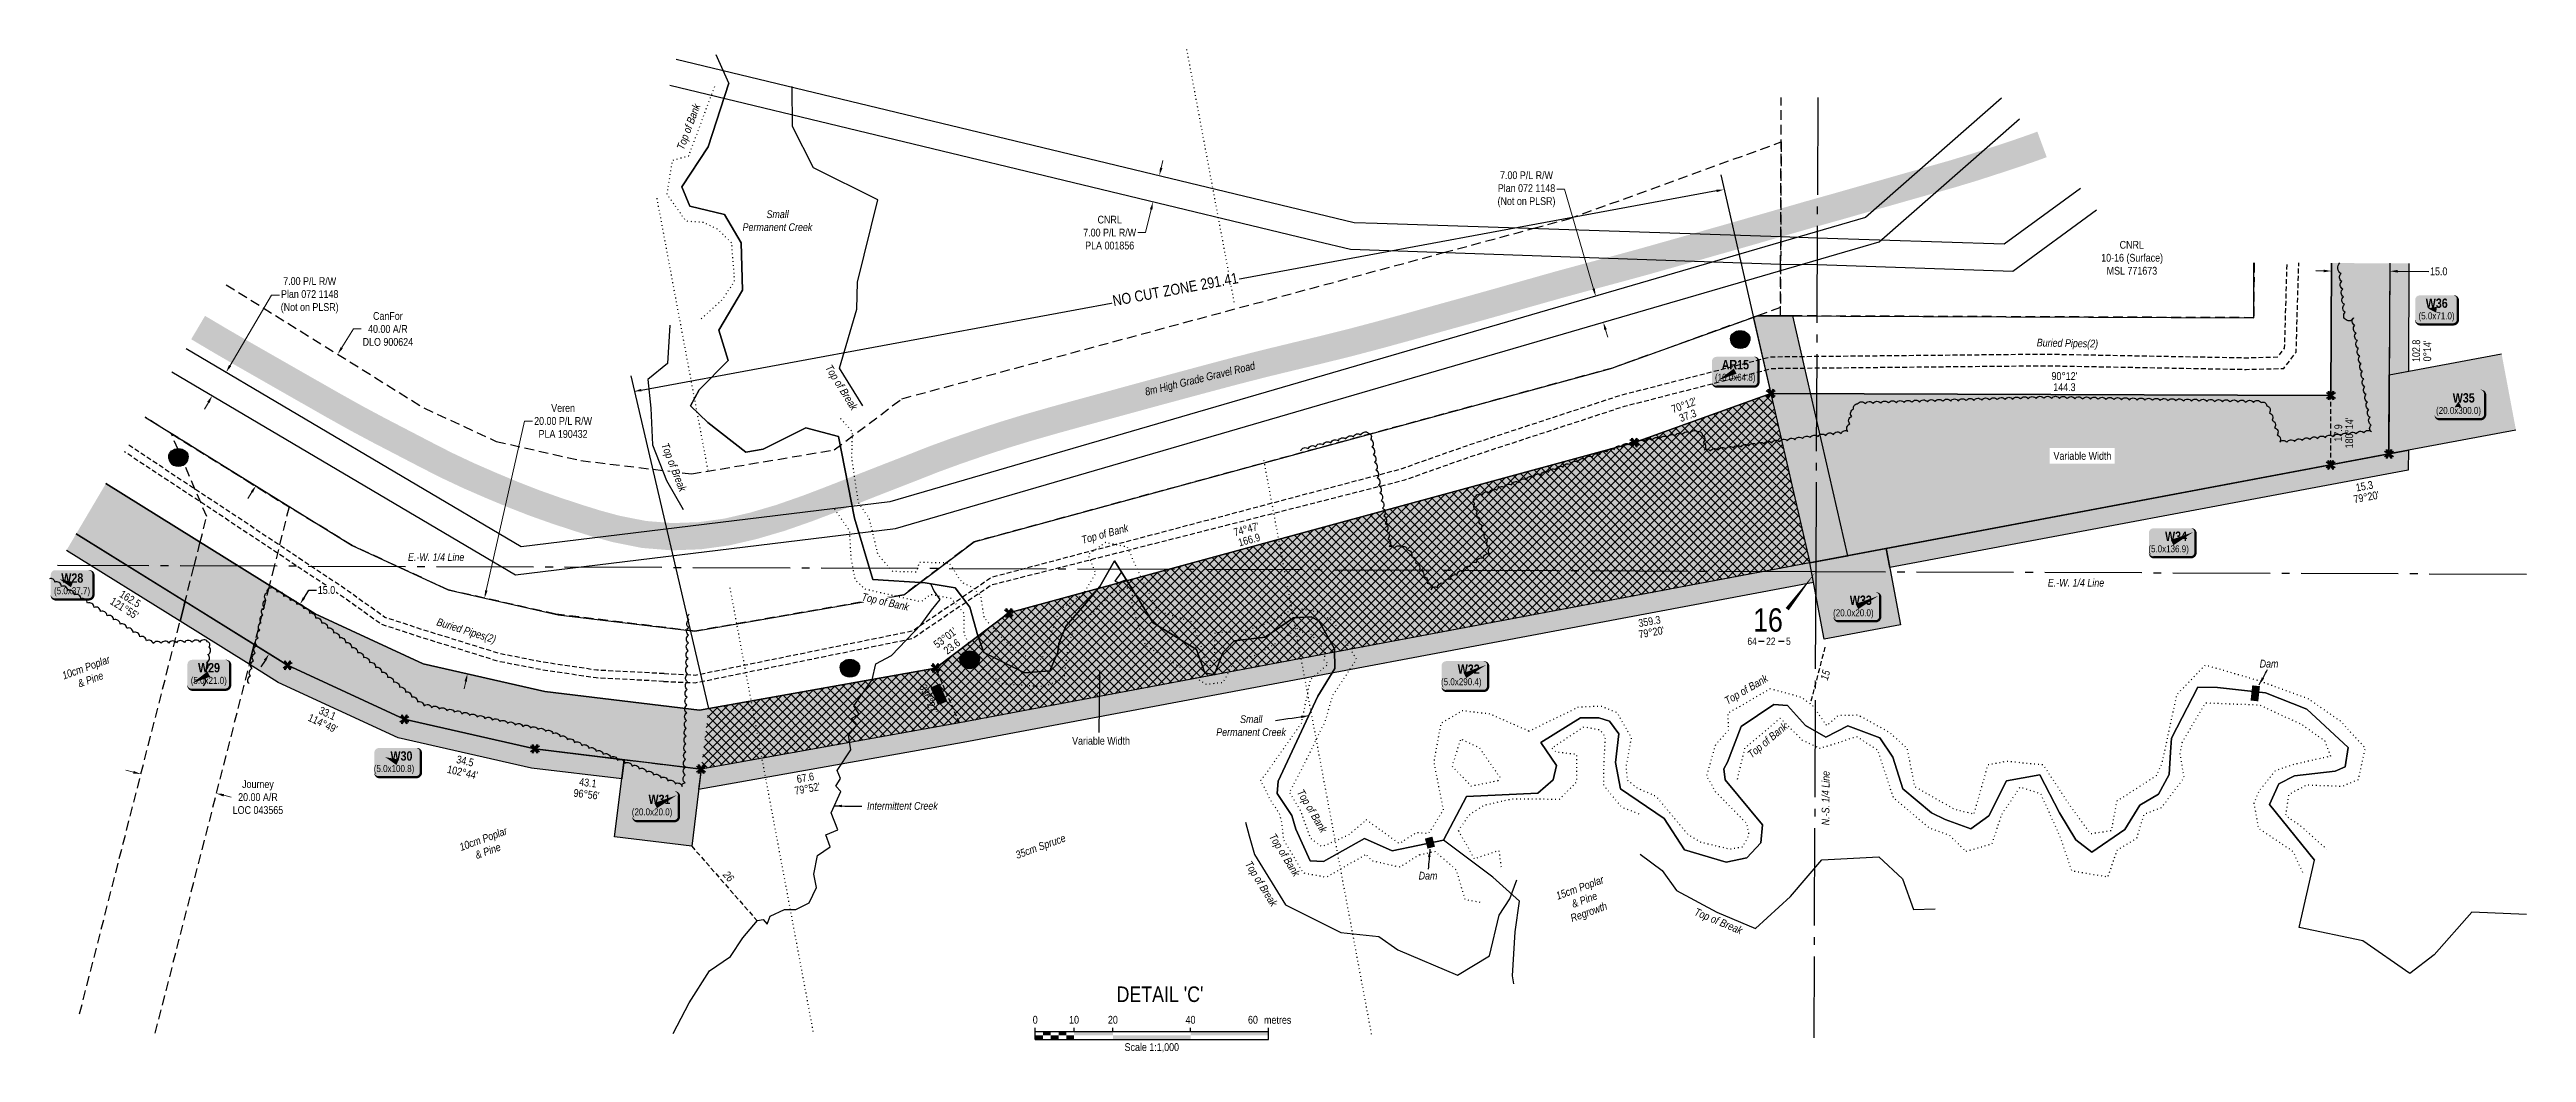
# Model space of a CAD drawing. Extents: x 471563 to 508050, y 6028961 to 6050146.
# Drawn here: x 471762 to 474950, y 6040089 to 6041380 of the extents above; entities that cross this region are included whole.
import ezdxf
from ezdxf.enums import TextEntityAlignment as Align

# ---------------------------------------------------------------- set-up
doc = ezdxf.new("R2010")
doc.units = 0
doc.header["$LTSCALE"] = 5
doc.header["$PDSIZE"] = 0.5
for name, pattern in [('0', [1, 1, 0]), ('foc-ACCESSROAD', [3.75, 2.5, -1.25]), ('foc-QUARTERLINE', [33, 25, -3, 2, -3]), ('foc-TIELINE', [1.875, 1.25, -0.625]), ('foc-TOPO', [1, 0.2, -0.8]), ('foc-TRAV', [1.875, 1.25, -0.625]), ('UG_PIPE', [1.875, 1.25, -0.625])]:
    doc.linetypes.add(name, pattern=pattern)
doc.layers.get('Defpoints').update_dxf_attribs({"color": 9})
for name, color, linetype in [('10', 1, 'Continuous'), ('9', 3, 'Continuous'), ('AS-PIPE-UG', 44, 'UG_PIPE'), ('AS-PIPE-UG-T', 44, 'Continuous'), ('AS-ROADS', 254, 'Continuous'), ('C-RW', 13, 'Continuous'), ('DETAIL-T', 7, 'Continuous'), ('F-AR', 190, 'foc-ACCESSROAD'), ('F-RW', 190, 'Continuous'), ('F-WS', 190, 'foc-ACCESSROAD'), ('L-BD1', 253, 'Continuous'), ('L-MON', 1, 'Continuous'), ('L-SECLBL', 7, 'Continuous'), ('L-SECQ', 8, 'foc-QUARTERLINE'), ('P-CROSSINGS', 250, 'Continuous'), ('P-CROSSINGS AR', 250, 'Continuous'), ('P-PROPOSED', 10, 'Continuous'), ('P-PROPOSED-H', 21, 'Continuous'), ('P-TEMP-BLOCKS', 250, 'Continuous'), ('P-TEMP-BLUE-BORE-H', 131, 'Continuous'), ('P-TEMP-H', 41, 'Continuous'), ('P-TEMP-NO CUT-H', 104, 'Continuous'), ('P-TEMP-NO CUT-T', 143, 'Continuous'), ('P-TEMP_WORKSPACE', 46, 'Continuous'), ('P-TRAV', 4, 'foc-TRAV'), ('P-TXT', 4, 'Continuous'), ('P-WORKAREA', 113, 'Continuous'), ('P-WORKAREA-H', 111, 'Continuous'), ('T-BUSH', 110, '0'), ('T-BUSH-T', 110, 'Continuous'), ('T-CREEK', 160, 'Continuous'), ('T-LOW-AREA', 48, 'foc-TOPO'), ('T-SLOPE', 48, 'Continuous'), ('T-TIE', 201, 'foc-TIELINE'), ('T-VEGETATION-CHANGE', 104, 'foc-TOPO'), ('T-WATER', 160, 'Continuous'), ('T-WATER-T', 170, 'Continuous')]:
    doc.layers.add(name, color=color, linetype=linetype)
for name, color, linetype, lineweight in [('AS-GENERAL', 48, 'Continuous', 18), ('C-AR-T', 13, 'Continuous', 9), ('F-AR-T', 190, 'Continuous', 9), ('F-RW-T', 190, 'Continuous', 9), ('F-WS-T', 190, 'Continuous', 9), ('T-TEXT', 48, 'Continuous', 18), ('T-TIE-T', 201, 'Continuous', 18)]:
    doc.layers.add(name, color=color, linetype=linetype, lineweight=lineweight)
doc.styles.add('80', font='ARIALN.TTF', dxfattribs={"height": 10})
doc.styles.add('80CG', font='ARIALN.TTF', dxfattribs={"height": 10})
doc.styles.add('80L', font='ARIALN.TTF', dxfattribs={"height": 10})
doc.styles.add('80LS', font='ARIALNI.TTF', dxfattribs={"height": 10})
doc.styles.add('BOLD', font='ARIALNB.TTF')
doc.styles.add('Crossing', font='ARIALN.TTF', dxfattribs={"height": 10})
doc.styles.add('foc-LtypeFont', font='ARIALN.TTF', dxfattribs={"height": 7.35})
doc.styles.add('MtXpl_Arial_Narrow', font='ARIALNI.TTF')
doc.styles.add('SIMPLEX', font='ARIALN.TTF')
doc.linetypes.add('foc-TOPO-flowdirection-NOLINE', pattern='A,0,[">",foc-LtypeFont,S=0.3,R=0,X=0,Y=-0.945],-20,[">",foc-LtypeFont,S=0.3,R=0,X=0,Y=-0.945],0', length=20)
doc.dimstyles.new('Compass 5 000', dxfattribs={"dimscale": 5, "dimtxt": 9, "dimasz": 2, "dimexe": 0.2, "dimexo": 0.0625, "dimgap": 0.5, "dimtad": 0, "dimtih": 1, "dimtoh": 1, "dimzin": 0, "dimdsep": 46, "dimtxsty": '80CG', "dimcen": 0.1, "dimse1": 1, "dimse2": 1, "dimclrd": 256, "dimclrt": 256, "dimaunit": 1, "dimadec": 4, "dimazin": 0, "dimtfac": 0.06, "dimtofl": 0, "dimtmove": 0, "dimatfit": 1, "dimfxl": 0.2, "dimtolj": 1, "dimtzin": 0, "dimlwd": -1, "dimarcsym": 0})

msp = doc.modelspace()

# ---------------------------------------------------------------- texts
at = {"layer": 'AS-PIPE-UG-T', "char_height": 9.9948, "attachment_point": 1, "style": '80L'}
for insert, rotation in [((474319.347, 6041007.769), 358.942205), ((472262.176, 6040648.7), 342.748148)]:
    msp.add_mtext_dynamic_manual_height_columns('\\pi0.31954;{\\fArial Narrow|b0|i1|c0|p34;Buried Pipes(2)}', width=78.3885, gutter_width=50, heights=[0], dxfattribs=dict(at, insert=insert, rotation=rotation))
at = {"layer": 'DETAIL-T', "color": 3, "insert": (473191.244, 6040164.102), "char_height": 19.9894, "width": 223.7397, "attachment_point": 5, "style": '80CG'}
msp.add_mtext("DETAIL 'C'", dxfattribs=at)
at = {"layer": 'L-BD1', "style": '80L'}
for s, rotation, p in [('102.8', 89.7664, (474807.822, 6040992.084)), ("0°14'", 89.7664, (474822.064, 6040992.026)), ("121°55'", 328.0796, (471858.493, 6040660.878)), ('162.5', 328.0796, (471866.023, 6040672.966))]:
    msp.add_text(s, height=9.9947, rotation=rotation, dxfattribs=at).set_placement(p, align=Align.MIDDLE)
at = {"layer": 'L-BD1', "linetype": 'Continuous', "style": '80L'}
for s, rotation, p in [("90°12'", 359.7961, (474355.158, 6040959.598)), ("70°12'", 19.7885, (473865.525, 6040922.235)), ('144.3', 359.7961, (474355.107, 6040945.356)), ('37.3', 19.7885, (473870.347, 6040908.833)), ("79°20'", 10.656503, (474743.661, 6040803.963)), ('15.3', 10.656503, (474741.156, 6040817.983)), ("74°47'", 15.2186, (473302.204, 6040762.688)), ('166.9', 15.2186, (473305.943, 6040748.945)), ('359.3', 10.1284, (473821.089, 6040644.013)), ("53°01'", 36.9752, (472914.808, 6040622.992)), ('23.6', 36.9752, (472923.374, 6040611.613)), ("79°20'", 10.1284, (473823.594, 6040629.992)), ("114°49'", 335.1852, (472113.866, 6040512.8)), ('33.1', 335.1852, (472119.844, 6040525.728)), ("102°44'", 347.2579, (472293.67, 6040449.807)), ('34.5', 347.2579, (472296.977, 6040464.43)), ("96°56'", 353.0614, (472453.23, 6040421.546)), ('43.1', 353.0614, (472455.042, 6040436.429)), ("79°52'", 10.1284, (472737.331, 6040428.847)), ('67.6', 10.1284, (472734.826, 6040442.868))]:
    msp.add_text(s, height=9.9947, rotation=rotation, dxfattribs=at).set_placement(p, align=Align.MIDDLE)
at = {"layer": 'L-BD1', "linetype": 'Continuous', "insert": (474702.382, 6040866.012), "char_height": 9.99471, "width": 39.1516, "attachment_point": 1, "rotation": 89.7126, "line_spacing_factor": 0.849884, "style": '80L', "bg_fill": 1, "box_fill_scale": 1.15, "bg_fill_color": 21, "bg_fill_transparency": 0}
msp.add_mtext("\\pi9.30497;17.9 \\P\\pi0.66356;180°14'", dxfattribs=at)
at = {"layer": 'L-BD1', "linetype": 'Continuous', "char_height": 9.9947, "attachment_point": 2, "rotation": 293.545896, "style": '80L', "bg_fill": 1, "box_fill_scale": 1.15, "bg_fill_color": 131, "bg_fill_transparency": 0}
for s, insert, width in [("336°27'", (472898.261, 6040546.05), 39.1516), ('15.4', (472911.181, 6040552.001), 21.82107)]:
    msp.add_mtext(s, dxfattribs=dict(at, insert=insert, width=width))
at = {"layer": 'T-BUSH-T', "attachment_point": 1, "rotation": 20, "style": '80LS'}
for s, insert, char_height in [('\\pi2.5865;10cm Poplar \\P\\pi18.10018;& Pine', (472286.077, 6040357.021), 9.99475), ('\\pi1.11755;35cm Spruce', (473003.043, 6040347.288), 9.98955), ('\\pi2.60304;15cm Poplar \\P\\pi18.10865;& Pine\\P\\pi10.30985;Regrowth', (473697.162, 6040294.208), 9.98955)]:
    msp.add_mtext_dynamic_manual_height_columns(s, width=68.74807, gutter_width=50, heights=[0], dxfattribs=dict(at, insert=insert, char_height=char_height))
at = {"layer": 'T-TEXT', "linetype": 'Continuous', "char_height": 9.99471, "attachment_point": 1, "style": '80LS'}
for insert, width, rotation in [((472568.986, 6041253.399), 62.45442, 69.492848), ((473089.147, 6040753.414), 74.28934, 15.228676)]:
    msp.add_mtext('Top of Bank', dxfattribs=dict(at, insert=insert, width=width, rotation=rotation))
at = {"layer": 'T-TEXT', "attachment_point": 1, "style": '80LS'}
for s, width, gutter_width, insert, char_height, rotation in [('8m High Grade Gravel Road', 145.8379, 50, (473170.976, 6040944.078), 9.99475, 13.657848), ('\\pi2.68548;Top of Bank', 66.30055, 250.002, (473914.037, 6040543.868), 9.99471, 30.172146), ('\\pi2.68548;Top of Bank', 66.30055, 250.002, (473944.07, 6040473.215), 9.99471, 40.114885), ('\\pi2.68548;Top of Bank', 66.30055, 250.002, (473374.348, 6040431.525), 9.99471, 300.454653), ('\\pi2.68548;Top of Bank', 66.30055, 250.002, (473338.285, 6040374.603), 9.99471, 301.632147), ('\\pi0.77994;Top of Break', 66.30055, 250.002, (473308.322, 6040337.701), 9.99471, 301.632147), ('\\pi0.77994;Top of Break', 66.30055, 250.002, (473880.979, 6040275.918), 9.99471, 337.293699)]:
    msp.add_mtext_dynamic_manual_height_columns(s, width=width, gutter_width=gutter_width, heights=[0], dxfattribs=dict(at, insert=insert, char_height=char_height, rotation=rotation))
at = {"layer": 'T-WATER-T', "char_height": 9.99471, "attachment_point": 1, "style": '80L'}
for insert in [(472653.739, 6041172.88), (473263.262, 6040523.159)]:
    msp.add_mtext_dynamic_manual_height_columns('\\pi31.09091;{\\fArial Narrow|b0|i1|c0|p34;Small\\P\\pi0.35;Permanent Creek}', width=90.48199, gutter_width=250.002, heights=[0], dxfattribs=dict(at, insert=insert))

# ---------------------------------------------------------------- blocks, each defined once
blk = doc.blocks.new('*U99')
h = blk.add_hatch(color=191)
edge = h.paths.add_edge_path()
edge.add_line((-24, -18.9), (24, -18.9))
edge.add_arc((24, -12.9), 6, 270, 360)
edge.add_line((30, -12.9), (30, 12.5))
edge.add_arc((24, 12.5), 6, 0, 90)
edge.add_line((24, 18.5), (-24, 18.5))
edge.add_arc((-24, 12.5), 6, 90, 180)
edge.add_line((-30, 12.5), (-30, -12.9))
edge.add_arc((-24, -12.9), 6, 180, 270)
at = {"color": 250, "flags": 128}
blk.add_lwpolyline([(-24, -18.9, 3, 3, 0), (24, -18.9, 3, 3, 0.414214), (30, -12.9, 3, 3, 0), (30, 12.5, 3, 0, 0.414214), (24, 18.5, 0, 0, 0), (-24, 18.5, 0, 0, 0.414214), (-30, 12.5, 0, 0, 0), (-30, -12.9, 0, 3, 0.414214)], format="xyseb", close=True, dxfattribs=at)
at = {"flags": 128}
blk.add_lwpolyline([(27.2, 13.6, 0, 7.5, 0), (0, 0, 0, 0, 0)], format="xyseb", dxfattribs=at)
at = {"color": 250}
for tag, p, height, style in [('TEMP_AREA_W1_001', (-9.2, 2.2), 12, 'BOLD'), ('ENTER_TEXT_001', (-30.7, -12.5), 9, '80')]:
    blk.add_attdef(tag, p, '', height=height, dxfattribs=dict(at, style=style))
blk = doc.blocks.new('*U230')
h = blk.add_hatch(color=191)
edge = h.paths.add_edge_path()
edge.add_line((-21.5, -19.1), (21.5, -19.1))
edge.add_arc((21.5, -13.1), 6, 270, 360)
edge.add_line((27.5, -13.1), (27.5, 12.5))
edge.add_arc((21.5, 12.5), 6, 0, 90)
edge.add_line((21.5, 18.5), (-21.5, 18.5))
edge.add_arc((-21.5, 12.5), 6, 90, 180)
edge.add_line((-27.5, 12.5), (-27.5, -13.1))
edge.add_arc((-21.5, -13.1), 6, 180, 270)
at = {"color": 250, "flags": 128}
blk.add_lwpolyline([(-21.5, -19.1, 3, 3, 0), (21.5, -19.1, 3, 3, 0.414214), (27.5, -13.1, 3, 3, 0), (27.5, 12.5, 3, 0, 0.414214), (21.5, 18.5, 0, 0, 0), (-21.5, 18.5, 0, 0, 0.414214), (-27.5, 12.5, 0, 0, 0), (-27.5, -13.1, 0, 3, 0.414214)], format="xyseb", close=True, dxfattribs=at)
at = {"flags": 128}
blk.add_lwpolyline([(-15.9, 6.7, 0, 7.5, 0), (0, 0, 0, 0, 0)], format="xyseb", dxfattribs=at)
at = {"color": 250}
for tag, p, height, style in [('TEMP_AREA_W1_001', (-9.2, 2.2), 12, 'BOLD'), ('ENTER_TEXT_001', (-30.7, -12.5), 9, '80')]:
    blk.add_attdef(tag, p, '', height=height, dxfattribs=dict(at, style=style))
blk = doc.blocks.new('*U232')
h = blk.add_hatch(color=111)
edge = h.paths.add_edge_path()
edge.add_line((-21.5, -20), (21.5, -20))
edge.add_arc((21.5, -14), 6, 270, 360)
edge.add_line((27.5, -14), (27.5, 12.5))
edge.add_arc((21.5, 12.5), 6, 0, 90)
edge.add_line((21.5, 18.5), (-21.5, 18.5))
edge.add_arc((-21.5, 12.5), 6, 90, 180)
edge.add_line((-27.5, 12.5), (-27.5, -14))
edge.add_arc((-21.5, -14), 6, 180, 270)
at = {"color": 250, "flags": 128}
blk.add_lwpolyline([(-21.5, -20, 3, 3, 0), (21.5, -20, 3, 3, 0.414214), (27.5, -14, 3, 3, 0), (27.5, 12.5, 3, 0, 0.414214), (21.5, 18.5, 0, 0, 0), (-21.5, 18.5, 0, 0, 0.414214), (-27.5, 12.5, 0, 0, 0), (-27.5, -14, 0, 3, 0.414214)], format="xyseb", close=True, dxfattribs=at)
at = {"flags": 128}
blk.add_lwpolyline([(-21.5, -11.6, 0, 7.5, 0), (0, 0, 0, 0, 0)], format="xyseb", dxfattribs=at)
at = {"color": 250}
for tag, p, height, style in [('TEMP_AREA_W1_001', (-9.2, 2.2), 12, 'BOLD'), ('ENTER_TEXT_001', (-30.7, -12.5), 9, '80')]:
    blk.add_attdef(tag, p, '', height=height, dxfattribs=dict(at, style=style))
blk = doc.blocks.new('*U231')
h = blk.add_hatch(color=191)
edge = h.paths.add_edge_path()
edge.add_line((-24, -19.1), (24, -19.1))
edge.add_arc((24, -13.1), 6, 270, 360)
edge.add_line((30, -13.1), (30, 12.5))
edge.add_arc((24, 12.5), 6, 0, 90)
edge.add_line((24, 18.5), (-24, 18.5))
edge.add_arc((-24, 12.5), 6, 90, 180)
edge.add_line((-30, 12.5), (-30, -13.1))
edge.add_arc((-24, -13.1), 6, 180, 270)
at = {"color": 250, "flags": 128}
blk.add_lwpolyline([(-24, -19.1, 3, 3, 0), (24, -19.1, 3, 3, 0.414214), (30, -13.1, 3, 3, 0), (30, 12.5, 3, 0, 0.414214), (24, 18.5, 0, 0, 0), (-24, 18.5, 0, 0, 0.414214), (-30, 12.5, 0, 0, 0), (-30, -13.1, 0, 3, 0.414214)], format="xyseb", close=True, dxfattribs=at)
at = {"flags": 128}
blk.add_lwpolyline([(-15.9, 6.7, 0, 7.5, 0), (0, 0, 0, 0, 0)], format="xyseb", dxfattribs=at)
at = {"color": 250}
for tag, p, height, style in [('TEMP_AREA_W1_001', (-9.2, 2.2), 12, 'BOLD'), ('ENTER_TEXT_001', (-30.7, -12.5), 9, '80')]:
    blk.add_attdef(tag, p, '', height=height, dxfattribs=dict(at, style=style))
blk = doc.blocks.new('*D291')
at = {"layer": 'Defpoints', "color": 0, "transparency": 16777216}
for p in [(473752, 6041062.4), (473668.6, 6041038.2), (473678.4, 6041004.6)]:
    blk.add_point(p, dxfattribs=at)
at = {"layer": 'F-RW-T', "transparency": 16777216}
for p, q in [((473711.9, 6041199.9), (473701.9, 6041199.9)), ((473749.2, 6041072), (473711.9, 6041199.9)), ((473764.6, 6041019.2), (473767.4, 6041009.6))]:
    blk.add_line(p, q, dxfattribs=at)
for points in [[(473750.8, 6041072.5), (473747.6, 6041071.6), (473752, 6041062.4)], [(473766.2, 6041019.7), (473763, 6041018.8), (473761.8, 6041028.8)]]:
    blk.add_solid(points, dxfattribs=at)
at = {"layer": 'F-RW-T', "transparency": 16777216, "insert": (473662.9, 6041199.9), "char_height": 10, "attachment_point": 5, "style": '80CG'}
blk.add_mtext('\\A1;7.00 P/L R/W\\PPlan 072 1148\\P(Not on PLSR)', dxfattribs=at)
blk = doc.blocks.new('xing2')
h = blk.add_hatch(color=50)
h.dxf.hatch_style = 1
edge = h.paths.add_edge_path()
edge.add_ellipse((0, 0), major_axis=(-12.5, 0), ratio=0.816297, start_angle=0, end_angle=360)
h = blk.add_hatch(color=250)
h.dxf.hatch_style = 1
edge = h.paths.add_edge_path()
edge.add_ellipse((0, -2), major_axis=(-12.5, 0), ratio=0.816297, start_angle=0, end_angle=180)
edge.add_line((12.5, -2), (12.5, 0))
edge.add_ellipse((0, 0), major_axis=(-12.5, 0), ratio=0.816297, start_angle=0, end_angle=180, ccw=False)
edge.add_line((-12.5, 0), (-12.5, -2))
at = {"color": 250}
blk.add_ellipse((0, 0), major_axis=(-12.5, 0), ratio=0.816297, dxfattribs=at)
blk.add_ellipse((0, -2), major_axis=(-12.5, 0), ratio=0.816297, start_param=0, end_param=3.141593, dxfattribs=at)
at = {"color": 250, "style": 'Crossing'}
blk.add_attdef('CROSSING', text='', height=9, dxfattribs=at).set_placement((0.1, 0), align=Align.MIDDLE_CENTER)
at = {"color": 250, "style": 'Crossing', "flags": 1}
for tag, p in [('DESCRIPTION', (0.1, -25.8)), ('OWNER', (0.1, -12.5)), ('LOCATION', (0.1, -39.3)), ('DWG_REF', (0.1, -52.8))]:
    blk.add_attdef(tag, text='', height=9, dxfattribs=at).set_placement(p, align=Align.MIDDLE_CENTER)
blk = doc.blocks.new('TEMP')
h = blk.add_hatch(color=255)
h.dxf.hatch_style = 1
h.paths.add_polyline_path([(0, 0.25), (-0.67, 1.15), (-0.67, 0.67), (-1.15, 0.67), (-0.25, 0), (-1.15, -0.67), (-0.67, -0.67), (-0.67, -1.15), (0, -0.25), (0.67, -1.15), (0.67, -0.67), (1.15, -0.67), (0.25, 0), (1.15, 0.67), (0.67, 0.67), (0.67, 1.15)])
h.paths.add_polyline_path([(0.57, 0.85), (0.57, 0.57), (0.85, 0.57), (0.08, 0), (0.85, -0.57), (0.57, -0.57), (0.57, -0.85), (0, -0.08), (-0.57, -0.85), (-0.57, -0.57), (-0.85, -0.57), (-0.08, 0), (-0.85, 0.57), (-0.57, 0.57), (-0.57, 0.85), (0, 0.08)], flags=16)
h = blk.add_hatch(color=1)
h.dxf.hatch_style = 1
h.paths.add_polyline_path([(0, 0.08), (-0.57, 0.85), (-0.57, 0.57), (-0.85, 0.57), (-0.08, 0), (-0.85, -0.57), (-0.57, -0.57), (-0.57, -0.85), (0, -0.08), (0.57, -0.85), (0.57, -0.57), (0.85, -0.57), (0.08, 0), (0.85, 0.57), (0.57, 0.57), (0.57, 0.85)])
h = blk.add_hatch(color=1)
h.dxf.hatch_style = 1
h.paths.add_polyline_path([(-0.08, 0), (-0.85, 0.57), (-0.57, 0.57), (-0.57, 0.85), (0, 0.08), (0.57, 0.85), (0.57, 0.57), (0.85, 0.57), (0.08, 0), (0.85, -0.57), (0.57, -0.57), (0.57, -0.85), (0, -0.08), (-0.57, -0.85), (-0.57, -0.57), (-0.85, -0.57)])
at = {"color": 1}
for p, q in [((-0.08, 0), (0.08, 0)), ((0, 0.08), (0, -0.08))]:
    blk.add_line(p, q, dxfattribs=at)
at = {"color": 255, "flags": 128}
blk.add_lwpolyline([(-0.25, 0), (-1.15, 0.67), (-0.67, 0.67), (-0.67, 1.15), (0, 0.25), (0.67, 1.15), (0.67, 0.67), (1.15, 0.67), (0.25, 0), (1.15, -0.67), (0.67, -0.67), (0.67, -1.15), (0, -0.25), (-0.67, -1.15), (-0.67, -0.67), (-1.15, -0.67)], close=True, dxfattribs=at)
at = {"color": 1, "flags": 128}
blk.add_lwpolyline([(-0.08, 0), (-0.85, 0.57), (-0.57, 0.57), (-0.57, 0.85), (0, 0.08), (0.57, 0.85), (0.57, 0.57), (0.85, 0.57), (0.08, 0), (0.85, -0.57), (0.57, -0.57), (0.57, -0.85), (0, -0.08), (-0.57, -0.85), (-0.57, -0.57), (-0.85, -0.57)], close=True, dxfattribs=at)
blk = doc.blocks.new('*U237')
h = blk.add_hatch(color=191)
edge = h.paths.add_edge_path()
edge.add_line((-24, -19.9), (24, -19.9))
edge.add_arc((24, -13.9), 6, 270, 360)
edge.add_line((30, -13.9), (30, 12.5))
edge.add_arc((24, 12.5), 6, 0, 90)
edge.add_line((24, 18.5), (-24, 18.5))
edge.add_arc((-24, 12.5), 6, 90, 180)
edge.add_line((-30, 12.5), (-30, -13.9))
edge.add_arc((-24, -13.9), 6, 180, 270)
at = {"color": 250, "flags": 128}
blk.add_lwpolyline([(-24, -19.9, 3, 3, 0), (24, -19.9, 3, 3, 0.414214), (30, -13.9, 3, 3, 0), (30, 12.5, 3, 0, 0.414214), (24, 18.5, 0, 0, 0), (-24, 18.5, 0, 0, 0.414214), (-30, 12.5, 0, 0, 0), (-30, -13.9, 0, 3, 0.414214)], format="xyseb", close=True, dxfattribs=at)
at = {"flags": 128}
blk.add_lwpolyline([(27.2, 13.6, 0, 7.5, 0), (0, 0, 0, 0, 0)], format="xyseb", dxfattribs=at)
at = {"color": 250}
for tag, p, height, style in [('TEMP_AREA_W1_001', (-9.2, 2.2), 12, 'BOLD'), ('ENTER_TEXT_001', (-30.7, -12.5), 9, '80')]:
    blk.add_attdef(tag, p, '', height=height, dxfattribs=dict(at, style=style))
blk = doc.blocks.new('*U238')
h = blk.add_hatch(color=191)
edge = h.paths.add_edge_path()
edge.add_line((-24, -19.9), (24, -19.9))
edge.add_arc((24, -13.9), 6, 270, 360)
edge.add_line((30, -13.9), (30, 12.5))
edge.add_arc((24, 12.5), 6, 0, 90)
edge.add_line((24, 18.5), (-24, 18.5))
edge.add_arc((-24, 12.5), 6, 90, 180)
edge.add_line((-30, 12.5), (-30, -13.9))
edge.add_arc((-24, -13.9), 6, 180, 270)
at = {"color": 250, "flags": 128}
blk.add_lwpolyline([(-24, -19.9, 3, 3, 0), (24, -19.9, 3, 3, 0.414214), (30, -13.9, 3, 3, 0), (30, 12.5, 3, 0, 0.414214), (24, 18.5, 0, 0, 0), (-24, 18.5, 0, 0, 0.414214), (-30, 12.5, 0, 0, 0), (-30, -13.9, 0, 3, 0.414214)], format="xyseb", close=True, dxfattribs=at)
at = {"flags": 128}
blk.add_lwpolyline([(27.2, 13.6, 0, 7.5, 0), (0, 0, 0, 0, 0)], format="xyseb", dxfattribs=at)
at = {"color": 250}
for tag, p, height, style in [('TEMP_AREA_W1_001', (-9.2, 2.2), 12, 'BOLD'), ('ENTER_TEXT_001', (-30.7, -12.5), 9, '80')]:
    blk.add_attdef(tag, p, '', height=height, dxfattribs=dict(at, style=style))
blk = doc.blocks.new('*D292')
at = {"layer": 'C-AR-T', "transparency": 16777216}
for p, q in [((472324.3, 6040683.7), (472373.6, 6040901.8)), ((472373.6, 6040901.8), (472383.6, 6040901.8)), ((472297.8, 6040566.7), (472295.6, 6040557))]:
    blk.add_line(p, q, dxfattribs=at)
at = {"layer": 'C-AR-T', "linetype": 'Continuous', "transparency": 16777216}
for points in [[(472322.6, 6040684.1), (472325.9, 6040683.3), (472322.1, 6040673.9)], [(472296.2, 6040567.1), (472299.4, 6040566.3), (472300, 6040576.5)]]:
    blk.add_solid(points, dxfattribs=at)
at = {"layer": 'Defpoints', "color": 0, "linetype": 'Continuous', "transparency": 16777216}
for p in [(472312.8, 6040676), (472322.1, 6040673.9), (472290.7, 6040578.6)]:
    blk.add_point(p, dxfattribs=at)
at = {"layer": 'C-AR-T', "linetype": 'Continuous', "transparency": 16777216, "insert": (472423.1, 6040901.8), "char_height": 10, "attachment_point": 5, "style": '80CG'}
blk.add_mtext('\\A1;Veren\\P20.00 P/L R/W\\PPLA 190432', dxfattribs=at)
blk = doc.blocks.new('*U87')
h = blk.add_hatch(color=111)
edge = h.paths.add_edge_path()
edge.add_line((-24, -20), (24, -20))
edge.add_arc((24, -14), 6, 270, 360)
edge.add_line((30, -14), (30, 12.5))
edge.add_arc((24, 12.5), 6, 0, 90)
edge.add_line((24, 18.5), (-24, 18.5))
edge.add_arc((-24, 12.5), 6, 90, 180)
edge.add_line((-30, 12.5), (-30, -14))
edge.add_arc((-24, -14), 6, 180, 270)
at = {"color": 250, "flags": 128}
blk.add_lwpolyline([(-24, -20, 3, 3, 0), (24, -20, 3, 3, 0.414214), (30, -14, 3, 3, 0), (30, 12.5, 3, 0, 0.414214), (24, 18.5, 0, 0, 0), (-24, 18.5, 0, 0, 0.414214), (-30, 12.5, 0, 0, 0), (-30, -14, 0, 3, 0.414214)], format="xyseb", close=True, dxfattribs=at)
at = {"flags": 128}
blk.add_lwpolyline([(-21.5, -11.6, 0, 7.5, 0), (0, 0, 0, 0, 0)], format="xyseb", dxfattribs=at)
at = {"color": 250}
for tag, p, height, style in [('TEMP_AREA_W1_001', (-9.2, 2.2), 12, 'BOLD'), ('ENTER_TEXT_001', (-30.7, -12.5), 9, '80')]:
    blk.add_attdef(tag, p, '', height=height, dxfattribs=dict(at, style=style))
blk = doc.blocks.new('L-SECLBL')
at = {"layer": '9', "color": 7}
for p, q in [((-5.1, -27.8), (-12.3, -27.8)), ((20.7, -27.8), (13.5, -27.8))]:
    blk.add_line(p, q, dxfattribs=at)
at = {"layer": '10', "color": 2, "style": 'SIMPLEX'}
blk.add_attdef('SEC', text='', height=30, dxfattribs=at).set_placement((0, 0), align=Align.MIDDLE)
at = {"layer": '10', "color": 5, "style": '80L'}
blk.add_attdef('TWP', text='', height=9.5, dxfattribs=at).set_placement((-14.4, -27.4), align=Align.MIDDLE_RIGHT)
blk.add_attdef('RGE', text='', height=9.5, dxfattribs=at).set_placement((3.6, -27.4), align=Align.MIDDLE_CENTER)
blk.add_attdef('MER', text='', height=9.5, dxfattribs=at).set_placement((23.2, -27.4), align=Align.MIDDLE_LEFT)
blk = doc.blocks.new('*D293')
at = {"layer": 'Defpoints', "color": 0, "linetype": 'Continuous', "transparency": 16777216}
for p in [(471976.7, 6040422.7), (471862, 6040377.8), (471958.9, 6040353.1)]:
    blk.add_point(p, dxfattribs=at)
at = {"layer": 'F-AR-T', "transparency": 16777216}
for p, q in [((471870.1, 6040450), (471860.4, 6040452.4)), ((471986.4, 6040420.2), (471996.1, 6040417.8))]:
    blk.add_line(p, q, dxfattribs=at)
at = {"layer": 'F-AR-T', "linetype": 'Continuous', "transparency": 16777216}
for points in [[(471870.5, 6040451.6), (471869.7, 6040448.3), (471879.8, 6040447.5)], [(471986.8, 6040421.9), (471986, 6040418.6), (471976.7, 6040422.7)]]:
    blk.add_solid(points, dxfattribs=at)
at = {"layer": 'F-AR-T', "linetype": 'Continuous', "transparency": 16777216, "insert": (472030.4, 6040417.8), "char_height": 10, "attachment_point": 5, "style": '80CG'}
blk.add_mtext('\\A1;Journey\\P20.00 A/R\\PLOC 043565', dxfattribs=at)
blk = doc.blocks.new('*U294')
h = blk.add_hatch(color=191)
edge = h.paths.add_edge_path()
edge.add_line((-26.5, -19.3), (26.5, -19.3))
edge.add_arc((26.5, -13.3), 6, 270, 360)
edge.add_line((32.5, -13.3), (32.5, 12.5))
edge.add_arc((26.5, 12.5), 6, 0, 90)
edge.add_line((26.5, 18.5), (-26.5, 18.5))
edge.add_arc((-26.5, 12.5), 6, 90, 180)
edge.add_line((-32.5, 12.5), (-32.5, -13.3))
edge.add_arc((-26.5, -13.3), 6, 180, 270)
at = {"color": 250, "flags": 128}
blk.add_lwpolyline([(-26.5, -19.3, 3, 3, 0), (26.5, -19.3, 3, 3, 0.414214), (32.5, -13.3, 3, 3, 0), (32.5, 12.5, 3, 0, 0.414214), (26.5, 18.5, 0, 0, 0), (-26.5, 18.5, 0, 0, 0.414214), (-32.5, 12.5, 0, 0, 0), (-32.5, -13.3, 0, 3, 0.414214)], format="xyseb", close=True, dxfattribs=at)
at = {"flags": 128}
blk.add_lwpolyline([(-6.9, -4, 0, 7.5, 0), (0, 0, 0, 0, 0)], format="xyseb", dxfattribs=at)
at = {"color": 250}
for tag, p, height, style in [('TEMP_AREA_W1_001', (-9.2, 2.2), 12, 'BOLD'), ('ENTER_TEXT_001', (-30.7, -12.5), 9, '80')]:
    blk.add_attdef(tag, p, '', height=height, dxfattribs=dict(at, style=style))
blk = doc.blocks.new('*D295')
at = {"layer": 'Defpoints', "color": 0, "linetype": 'Continuous', "transparency": 16777216}
for p in [(472994.1, 6041265.1), (472985.9, 6041231), (473182.2, 6041183.7)]:
    blk.add_point(p, dxfattribs=at)
at = {"layer": 'F-RW-T', "transparency": 16777216}
for p, q in [((473192.8, 6041227.5), (473195.1, 6041237.2)), ((473179.9, 6041174), (473172.7, 6041144.2)), ((473172.7, 6041144.2), (473162.7, 6041144.2))]:
    blk.add_line(p, q, dxfattribs=at)
at = {"layer": 'F-RW-T', "linetype": 'Continuous', "transparency": 16777216}
for points in [[(473191.2, 6041227.9), (473194.4, 6041227.1), (473190.4, 6041217.8)], [(473178.3, 6041174.4), (473181.5, 6041173.6), (473182.2, 6041183.7)]]:
    blk.add_solid(points, dxfattribs=at)
at = {"layer": 'F-RW-T', "linetype": 'Continuous', "transparency": 16777216, "insert": (473126.5, 6041144.2), "char_height": 10, "attachment_point": 5, "style": '80CG'}
blk.add_mtext('\\A1;CNRL\\P7.00 P/L R/W\\PPLA 001856', dxfattribs=at)
blk = doc.blocks.new('*U389')
at = {"color": 0}
for p, q in [((-150, 0), (-150, 15)), ((-150, 10), (150.2, 10)), ((-150, 0), (150.2, 0)), ((-100, 10), (-100, 15)), ((-50, 10), (-50, 15)), ((50, 10), (50, 15)), ((150.2, 0), (150.2, 15))]:
    blk.add_line(p, q, dxfattribs=at)
for points in [[(-150, 5), (-140, 5), (-150, 0), (-140, 0)], [(-140, 10), (-130, 10), (-140, 5), (-130, 5)], [(-130, 5), (-120, 5), (-130, 0), (-120, 0)], [(-120, 10), (-110, 10), (-120, 5), (-110, 5)], [(-110, 5), (-100, 5), (-110, 0), (-100, 0)], [(-100, 10), (-50, 10), (-100, 5), (-50, 5)], [(-50, 5), (50, 5), (-50, 0), (50, 0)], [(50, 10), (150.2, 10), (50, 5), (150.2, 5)]]:
    blk.add_solid(points, dxfattribs=at)
at = {"color": 0, "style": '80'}
blk.add_text('metres', height=10, dxfattribs=at).set_placement((162.2, 20), align=Align.CENTER)
at = {"color": 0, "char_height": 10, "style": '80'}
for s, insert, attachment_point in [('0', (-150, 30.2), 2), ('10', (-100, 30.2), 2), ('20', (-50, 30.2), 2), ('40', (50, 30.2), 2), ('60', (136.7, 30.2), 3), ('Scale 1:1,000', (0.1, -5), 2)]:
    blk.add_mtext(s, dxfattribs=dict(at, insert=insert, attachment_point=attachment_point))
blk = doc.blocks.new('*U296')
h = blk.add_hatch(color=191)
edge = h.paths.add_edge_path()
edge.add_line((-21.5, -18.9), (21.5, -18.9))
edge.add_arc((21.5, -12.9), 6, 270, 360)
edge.add_line((27.5, -12.9), (27.5, 12.5))
edge.add_arc((21.5, 12.5), 6, 0, 90)
edge.add_line((21.5, 18.5), (-21.5, 18.5))
edge.add_arc((-21.5, 12.5), 6, 90, 180)
edge.add_line((-27.5, 12.5), (-27.5, -12.9))
edge.add_arc((-21.5, -12.9), 6, 180, 270)
at = {"color": 250, "flags": 128}
blk.add_lwpolyline([(-21.5, -18.9, 3, 3, 0), (21.5, -18.9, 3, 3, 0.414214), (27.5, -12.9, 3, 3, 0), (27.5, 12.5, 3, 0, 0.414214), (21.5, 18.5, 0, 0, 0), (-21.5, 18.5, 0, 0, 0.414214), (-27.5, 12.5, 0, 0, 0), (-27.5, -12.9, 0, 3, 0.414214)], format="xyseb", close=True, dxfattribs=at)
at = {"flags": 128}
blk.add_lwpolyline([(-11.4, 1.7, 0, 7.5, 0), (0, 0, 0, 0, 0)], format="xyseb", dxfattribs=at)
at = {"color": 250}
for tag, p, height, style in [('TEMP_AREA_W1_001', (-9.2, 2.2), 12, 'BOLD'), ('ENTER_TEXT_001', (-30.7, -12.5), 9, '80')]:
    blk.add_attdef(tag, p, '', height=height, dxfattribs=dict(at, style=style))
blk = doc.blocks.new('*D297')
at = {"layer": 'Defpoints', "color": 0, "linetype": 'Continuous', "transparency": 16777216}
for p in [(474773.8, 6041094.5), (474698.6, 6041051), (474773.6, 6041050.7)]:
    blk.add_point(p, dxfattribs=at)
at = {"layer": 'P-TXT', "transparency": 16777216}
for p, q in [((474688.8, 6041094.8), (474678.8, 6041094.9)), ((474783.8, 6041094.4), (474824, 6041094.3))]:
    blk.add_line(p, q, dxfattribs=at)
at = {"layer": 'P-TXT', "linetype": 'Continuous', "transparency": 16777216}
for points in [[(474688.8, 6041096.5), (474688.8, 6041093.2), (474698.8, 6041094.8)], [(474783.8, 6041096.1), (474783.8, 6041092.8), (474773.8, 6041094.5)]]:
    blk.add_solid(points, dxfattribs=at)
at = {"layer": 'P-TXT', "linetype": 'Continuous', "transparency": 16777216, "insert": (474836.8, 6041094.3), "char_height": 10, "attachment_point": 5, "style": '80CG'}
blk.add_mtext('\\A1;15.0', dxfattribs=at)
blk = doc.blocks.new('*D298')
at = {"layer": 'Defpoints', "color": 0, "linetype": 'Continuous', "transparency": 16777216}
for p in [(471873.4, 6040797.3), (471833.7, 6040733.7), (472044.8, 6040602.2)]:
    blk.add_point(p, dxfattribs=at)
at = {"layer": 'P-TXT', "transparency": 16777216}
for p, q in [((472089.7, 6040674.3), (472095.9, 6040684.3)), ((472095.9, 6040684.3), (472105.9, 6040684.3)), ((472039.5, 6040593.7), (472034.2, 6040585.3))]:
    blk.add_line(p, q, dxfattribs=at)
at = {"layer": 'P-TXT', "linetype": 'Continuous', "transparency": 16777216}
for points in [[(472088.3, 6040675.2), (472091.1, 6040673.5), (472084.4, 6040665.9)], [(472038.1, 6040594.6), (472040.9, 6040592.9), (472044.8, 6040602.2)]]:
    blk.add_solid(points, dxfattribs=at)
at = {"layer": 'P-TXT', "linetype": 'Continuous', "transparency": 16777216, "insert": (472118.6, 6040684.3), "char_height": 10, "attachment_point": 5, "style": '80CG', "bg_fill": 3, "box_fill_scale": 1.1, "bg_fill_color": 256, "bg_fill_true_color": 13158600, "bg_fill_transparency": 0}
blk.add_mtext('\\A1;15.0', dxfattribs=at)
blk = doc.blocks.new('*D299')
at = {"layer": 'Defpoints', "color": 0, "linetype": 'Continuous', "transparency": 16777216}
for p in [(472127, 6040991.4), (472133, 6040987.7), (472021.9, 6040822.6)]:
    blk.add_point(p, dxfattribs=at)
at = {"layer": 'F-AR-T', "transparency": 16777216}
for p, q in [((472138.3, 6040996.2), (472153.3, 6041020.2)), ((472153.3, 6041020.2), (472163.3, 6041020.2)), ((472022.6, 6040810.3), (472017.3, 6040801.9))]:
    blk.add_line(p, q, dxfattribs=at)
at = {"layer": 'F-AR-T', "linetype": 'Continuous', "transparency": 16777216}
for points in [[(472136.9, 6040997), (472139.7, 6040995.3), (472133, 6040987.7)], [(472021.2, 6040811.2), (472024, 6040809.5), (472027.9, 6040818.8)]]:
    blk.add_solid(points, dxfattribs=at)
at = {"layer": 'F-AR-T', "linetype": 'Continuous', "transparency": 16777216, "insert": (472197.6, 6041020.2), "char_height": 10, "attachment_point": 5, "style": '80CG'}
blk.add_mtext('\\A1;CanFor\\P40.00 A/R\\PDLO 900624', dxfattribs=at)
blk = doc.blocks.new('*D300')
at = {"layer": 'Defpoints', "color": 0, "linetype": 'Continuous', "transparency": 16777216}
for p in [(471974.2, 6040973.5), (471989.4, 6040964.5), (471956.4, 6040943.4)]:
    blk.add_point(p, dxfattribs=at)
at = {"layer": 'F-RW-T', "transparency": 16777216}
for p, q in [((471994.5, 6040973.1), (472048, 6041063.6)), ((472048, 6041063.6), (472058, 6041063.6)), ((471966.6, 6040925.8), (471961.5, 6040917.2))]:
    blk.add_line(p, q, dxfattribs=at)
at = {"layer": 'F-RW-T', "linetype": 'Continuous', "transparency": 16777216}
for points in [[(471993.1, 6040974), (471996, 6040972.3), (471989.4, 6040964.5)], [(471965.1, 6040926.6), (471968, 6040924.9), (471971.6, 6040934.4)]]:
    blk.add_solid(points, dxfattribs=at)
at = {"layer": 'F-RW-T', "linetype": 'Continuous', "transparency": 16777216, "insert": (472097, 6041063.6), "char_height": 10, "attachment_point": 5, "style": '80CG'}
blk.add_mtext('\\A1;7.00 P/L R/W\\PPlan 072 1148\\P(Not on PLSR)', dxfattribs=at)
blk = doc.blocks.new('Well_proximity')
h = blk.add_hatch(color=191)
h.dxf.hatch_style = 1
edge = h.paths.add_edge_path()
edge.add_ellipse((0, 0), major_axis=(-12.5, 0), ratio=0.816297, start_angle=0, end_angle=360)
h = blk.add_hatch(color=250)
h.dxf.hatch_style = 1
edge = h.paths.add_edge_path()
edge.add_ellipse((0, -2), major_axis=(-12.5, 0), ratio=0.816297, start_angle=0, end_angle=180)
edge.add_line((12.5, -2), (12.5, 0))
edge.add_ellipse((0, 0), major_axis=(-12.5, 0), ratio=0.816297, start_angle=0, end_angle=180, ccw=False)
edge.add_line((-12.5, 0), (-12.5, -2))
at = {"color": 250}
blk.add_ellipse((0, 0), major_axis=(-12.5, 0), ratio=0.816297, dxfattribs=at)
blk.add_ellipse((0, -2), major_axis=(-12.5, 0), ratio=0.816297, start_param=0, end_param=3.141593, dxfattribs=at)
at = {"color": 250, "style": '80L'}
blk.add_attdef('CROSSING', text='', height=9, dxfattribs=at).set_placement((0.1, 0), align=Align.MIDDLE_CENTER)

# ---------------------------------------------------------------- dimensions: what is measured, and where the dimension line sits
at = {"layer": 'F-AR-T', "linetype": 'Continuous'}
for base, p1, p2, angle, text, picture, middle in [((472133.04, 6040987.674), (472021.872, 6040822.577), (472127.023, 6040991.421), 58.086813, 'CanFor\\P40.00 A/R\\PDLO 900624', '*D299', (472197.559, 6041020.189)), ((471976.699, 6040422.716), (471862.011, 6040377.823), (471958.894, 6040353.058), 345.661273, 'Journey\\P20.00 A/R\\PLOC 043565', '*D293', (472030.411, 6040417.763))]:
    dim = msp.add_linear_dim(base=base, p1=p1, p2=p2, angle=angle, text=text, dimstyle='Compass 5 000', dxfattribs=at)
    dim.commit()
    dim.dimension.update_dxf_attribs({"geometry": picture, "text_midpoint": middle, "dimtype": 161})
at = {"layer": 'F-RW-T', "color": 1}
dim = msp.add_linear_dim(base=(473751.991, 6041062.44), p1=(473678.388, 6041004.562), p2=(473668.604, 6041038.153), angle=106.238974, text='7.00 P/L R/W\\PPlan 072 1148\\P(Not on PLSR)', dimstyle='Compass 5 000', dxfattribs=at)
dim.commit()
dim.dimension.update_dxf_attribs({"geometry": '*D291', "text_midpoint": (473662.899, 6041199.922), "dimtype": 161})
at = {"layer": 'F-RW-T', "linetype": 'Continuous'}
dim = msp.add_linear_dim(base=(471989.445, 6040964.524), p1=(471956.378, 6040943.41), p2=(471974.183, 6040973.542), angle=59.420645, text='7.00 P/L R/W\\PPlan 072 1148\\P(Not on PLSR)', dimstyle='Compass 5 000', dxfattribs=at)
dim.commit()
dim.dimension.update_dxf_attribs({"geometry": '*D300', "text_midpoint": (472097.026, 6041063.58), "dimtype": 161})
at = {"layer": 'P-TXT', "linetype": 'Continuous'}
dim = msp.add_linear_dim(base=(474773.757, 6041094.48), p1=(474698.618, 6041051.016), p2=(474773.579, 6041050.71), angle=359.76636, text='15.0', dimstyle='Compass 5 000', dxfattribs=at)
dim.commit()
dim.dimension.update_dxf_attribs({"geometry": '*D297', "text_midpoint": (474836.758, 6041094.275), "dimtype": 161})

# ---------------------------------------------------------------- hatches: boundary and pattern name
at = {"layer": 'P-PROPOSED-H'}
h = msp.add_hatch(color=256, dxfattribs=at)
h.dxf.hatch_style = 1
h.paths.add_polyline_path([(471834.775, 6040821.373), (471796.629, 6040756.82), (472068.519, 6040587.449), (472218.753, 6040517.983), (472386.891, 6040479.962), (472600.723, 6040453.939), (472939.081, 6040514.383), (474772.798, 6040859.414), (474773.799, 6041104.707), (474698.838, 6041105.013), (474698.144, 6040934.64), (473977.249, 6040937.205), (473801.719, 6040874.05), (472996.724, 6040654.905), (472902.439, 6040583.985), (472598.614, 6040529.71), (472399.719, 6040553.915), (472243.019, 6040589.35), (472104.204, 6040653.535)])
at = {"layer": 'P-TEMP-BLUE-BORE-H'}
h = msp.add_hatch(color=256, dxfattribs=at)
h.dxf.hatch_style = 1
h.paths.add_polyline_path([(473977.249, 6040937.205), (473801.719, 6040874.05), (472996.724, 6040654.905), (472902.439, 6040583.92), (472610.196, 6040531.777), (472600.723, 6040453.939), (472939.081, 6040514.383), (474027.504, 6040719.175)])
at = {"layer": 'P-TEMP-H'}
h = msp.add_hatch(color=256, dxfattribs=at)
h.dxf.hatch_style = 1
h.paths.add_polyline_path([(474773.799, 6041104.707), (474773.213, 6040961.193), (474798.219, 6040965.898), (474798.784, 6041104.532)])
h = msp.add_hatch(color=256, dxfattribs=at)
h.dxf.hatch_style = 1
h.paths.add_polyline_path([(474936.2, 6040890.16), (474772.798, 6040859.414), (474773.213, 6040961.193), (474917.718, 6040988.384)])
h = msp.add_hatch(color=256, dxfattribs=at)
h.dxf.hatch_style = 1
h.paths.add_polyline_path([(474797.7, 6040838.674), (474130.348, 6040713.101), (474125.728, 6040737.657), (474797.804, 6040864.119)])
h = msp.add_hatch(color=256, dxfattribs=at)
h.dxf.hatch_style = 1
h.paths.add_polyline_path([(471796.629, 6040756.82), (471936.605, 6040669.623), (471930.114, 6040644.229), (471783.914, 6040735.302)])
h = msp.add_hatch(color=256, dxfattribs=at)
h.dxf.hatch_style = 1
h.paths.add_polyline_path([(474125.728, 6040737.657), (474144.21, 6040639.434), (474045.987, 6040620.952), (474027.504, 6040719.175)])
h = msp.add_hatch(color=256, dxfattribs=at)
h.dxf.hatch_style = 1
h.paths.add_polyline_path([(474027.504, 6040719.175), (472933.226, 6040513.269), (472600.716, 6040453.941), (472597.551, 6040427.938), (472937.731, 6040488.692), (474032.071, 6040694.609)])
h = msp.add_hatch(color=256, dxfattribs=at)
h.dxf.hatch_style = 1
h.paths.add_polyline_path([(472025.636, 6040614.162), (472068.519, 6040587.449), (472218.753, 6040517.983), (472386.891, 6040479.962), (472501.507, 6040466.014), (472498.489, 6040441.21), (472382.615, 6040455.311), (472210.665, 6040494.195), (472056.624, 6040565.42), (472019.145, 6040588.767)])
h = msp.add_hatch(color=256, dxfattribs=at)
h.dxf.hatch_style = 1
h.paths.add_polyline_path([(472489.433, 6040366.798), (472501.507, 6040466.014), (472529.127, 6040462.652), (472600.723, 6040453.939), (472588.649, 6040354.723)])
at = {"layer": 'P-TEMP-NO CUT-H', "ltscale": 2}
h = msp.add_hatch(dxfattribs=at)
h.set_pattern_fill('ANSI37', color=256, scale=2.498679, angle=90)
h.set_pattern_definition([(135, (-1330.433, 2236.4554), (-5.609693392, -5.609693392), []), (225, (-1330.433, 2236.4554), (5.609693392, -5.609693392), [])])
h.paths.add_polyline_path([(473977.249, 6040937.205), (473801.719, 6040874.05), (472996.724, 6040654.905), (472902.439, 6040583.92), (472610.196, 6040531.777), (472600.723, 6040453.939), (472939.081, 6040514.383), (474027.504, 6040719.175)])
at = {"layer": 'P-WORKAREA-H'}
h = msp.add_hatch(color=256, dxfattribs=at)
h.dxf.hatch_style = 1
h.paths.add_polyline_path([(474076.299, 6040728.356), (474005.668, 6041037.052), (473959.988, 6041037.215), (473954.794, 6041035.346), (474027.504, 6040719.175)])
h = msp.add_hatch(color=256, dxfattribs=at)
h.dxf.hatch_style = 1
h.paths.add_polyline_path([(471936.605, 6040669.623), (472025.636, 6040614.162), (472019.145, 6040588.767), (471930.114, 6040644.229)])

# ---------------------------------------------------------------- linework, layer by layer
at = {"layer": 'AS-GENERAL', "const_width": 9.995, "flags": 128}
for points in [[(474601.789, 6040561.15), (474599.654, 6040541.655)], [(473536.914, 6040365.765), (473540.339, 6040352.875)]]:
    msp.add_lwpolyline(points, dxfattribs=at)
at = {"layer": 'AS-PIPE-UG', "flags": 128}
for points in [[(472552.47, 6040566.739), (472593.072, 6040565.005), (472872.378, 6040621.889), (472974.001, 6040690.919), (473506.381, 6040826.074), (473589.021, 6040855.359), (473788.921, 6040920.814), (473979.091, 6040969.527), (474330.164, 6040972.977), (474588.891, 6040968.199), (474637.323, 6040969.43), (474653.363, 6040990.395), (474656.717, 6041105.184)], [(472552.989, 6040576.72), (472593.591, 6040574.986), (472872.896, 6040631.87), (472974.52, 6040700.9), (473501.374, 6040840.205), (473584.184, 6040869.55), (473784.724, 6040935.215), (473784.724, 6040935.215), (473977.129, 6040984.5), (474330.229, 6040987.97), (474588.839, 6040983.195), (474629.774, 6040984.235), (474638.519, 6040995.665), (474641.72, 6041105.246)], [(472552.989, 6040576.72), (472466.534, 6040581.215), (472397.564, 6040591.415), (472342.484, 6040602.19), (472241.049, 6040633.69), (472193.754, 6040649.19), (472142.064, 6040686.03), (472019.059, 6040768.06), (471863.94, 6040870.73)], [(472552.47, 6040566.739), (472465.541, 6040571.259), (472395.872, 6040581.562), (472340.035, 6040592.485), (472238.01, 6040624.168), (472189.193, 6040640.167), (472136.389, 6040677.801), (472013.528, 6040759.735), (471858.849, 6040862.114)]]:
    msp.add_lwpolyline(points, dxfattribs=at)
at = {"layer": 'AS-ROADS', "const_width": 35, "flags": 128}
msp.add_lwpolyline([(474326.319, 6041257.716), (474314.349, 6041253.3), (474290.064, 6041244.9), (474264.734, 6041236.575), (474238.054, 6041227.93), (474210.459, 6041219.58), (474182.294, 6041211.625), (474153.444, 6041203.45), (474122.914, 6041194.755), (474091.224, 6041185.76), (474058.849, 6041176.52), (474026.189, 6041167.325), (473992.839, 6041157.745), (473959.004, 6041148.005), (473924.159, 6041138.035), (473887.984, 6041127.745), (473851.389, 6041117.415), (473814.319, 6041106.955), (473776.954, 6041096.755), (473739.519, 6041086.75), (473702.029, 6041076.53), (473664.179, 6041065.82), (473626.374, 6041055.11), (473588.404, 6041044.485), (473550.459, 6041034.005), (473512.519, 6041023.3), (473474.579, 6041012.91), (473436.694, 6041002.89), (473399.344, 6040993.595), (473362.274, 6040984.65), (473325.339, 6040975.675), (473289.084, 6040966.405), (473253.844, 6040957.045), (473219.269, 6040947.755), (473185.434, 6040938.62), (473152.154, 6040929.52), (473118.879, 6040920.425), (473085.894, 6040911.43), (473053.139, 6040902.4), (473020.904, 6040893.155), (472989.639, 6040883.62), (472959.039, 6040873.53), (472928.934, 6040863.185), (472899.484, 6040852.415), (472870.504, 6040840.97), (472841.994, 6040829.91), (472814.224, 6040819.055), (472787.744, 6040808.6), (472762.144, 6040798.64), (472737.584, 6040789.305), (472702.804, 6040777.145), (472668.024, 6040766.945), (472633.529, 6040758.94), (472599.104, 6040754.19), (472563.264, 6040752.92), (472527.254, 6040755.81), (472490.639, 6040763.115), (472465.694, 6040769.935), (472440.009, 6040777.935), (472413.514, 6040786.71), (472386.349, 6040796.325), (472358.639, 6040807.15), (472330.234, 6040818.98), (472301.284, 6040831.6), (472272.184, 6040845.28), (472243.654, 6040859.895), (472215.214, 6040874.685), (472186.374, 6040889.66), (472157.454, 6040905.1), (472128.004, 6040921.535), (472098.564, 6040938.305), (472069.414, 6040954.92), (472040.454, 6040971.5), (472011.519, 6040987.985), (471982.719, 6041004.685), (471953.414, 6041022.04)], dxfattribs=at)
at = {"layer": 'C-RW', "flags": 128}
for points in [[(474698.838, 6041105.013), (474698.144, 6040934.64), (473977.249, 6040937.205), (473801.719, 6040874.05), (472996.724, 6040654.905), (472902.439, 6040583.985), (472598.614, 6040529.71), (472399.719, 6040553.915), (472243.019, 6040589.35), (472104.204, 6040653.535), (471834.775, 6040821.373)], [(471885.124, 6040906.579), (472151.783, 6040741.65), (472275.372, 6040684.505), (472416.822, 6040652.519), (472592.51, 6040631.472), (472861.403, 6040678.184), (472951.968, 6040746.306), (473771.626, 6040969.443), (473959.988, 6041037.215), (474598.944, 6041034.761), (474598.892, 6041105.42)]]:
    msp.add_lwpolyline(points, dxfattribs=at)
at = {"layer": 'F-AR'}
for points in [[(471989.452, 6041077.096), (472243.955, 6040918.6), (472336.931, 6040875.589), (472446.061, 6040850.937), (472588.31, 6040833.798), (472771.964, 6040864.642), (472859.156, 6040930.483), (473556.031, 6041118.406), (473672.256, 6041149.749), (473717.332, 6041161.905), (473990.528, 6041260.823), (473990.061, 6041139.198), (473989.924, 6041103.042), (473989.708, 6041047.935), (473960.013, 6041037.222), (473773.651, 6040970.003), (472951.968, 6040746.306), (472861.403, 6040678.184), (472592.51, 6040631.472), (472413.548, 6040653.351), (472275.372, 6040684.505), (472151.783, 6040741.65), (472070.373, 6040791.213), (471918.608, 6040885.726), (471885.124, 6040906.579)], [(471800.939, 6040138.916), (471948.263, 6040715.226), (471955.799, 6040744.742), (471964.504, 6040778.796), (471918.908, 6040885.539), (472070.373, 6040791.213), (472051.384, 6040714.853), (472044.84, 6040689.29), (471897.824, 6040114.149)]]:
    msp.add_lwpolyline(points, dxfattribs=at)
at = {"layer": 'F-RW'}
for points in [[(472568.621, 6041367.553), (473440.914, 6041157.432), (473470.562, 6041156.447), (473990.059, 6041139.198), (474036.955, 6041137.646), (474277.699, 6041129.654), (474375.821, 6041201.321)], [(474396.469, 6041173.052), (474288.601, 6041094.268), (474036.804, 6041102.628), (473989.927, 6041103.347), (473436.187, 6041122.565), (473393.159, 6041132.929), (472560.423, 6041333.521)]]:
    msp.add_lwpolyline(points, dxfattribs=at)
at = {"layer": 'F-RW', "flags": 128}
for points in [[(474274.191, 6041317.103), (474099.304, 6041163.6), (472843.659, 6040797.875), (472369.339, 6040740.04), (471938.203, 6040994.803)], [(471919.696, 6040965.086), (472361.771, 6040703.858), (472850.717, 6040763.477), (474116.552, 6041132.17), (474297.273, 6041290.805)]]:
    msp.add_lwpolyline(points, dxfattribs=at)
at = {"layer": 'F-WS'}
msp.add_lwpolyline([(474599.217, 6041105.419), (474598.944, 6041034.761), (474036.52, 6041036.929), (473989.667, 6041037.11), (473989.922, 6041102.888), (473990.061, 6041139.198), (473990.718, 6041310.13), (473990.749, 6041318.195)], dxfattribs=at)
at = {"layer": 'L-SECLBL', "flags": 128}
msp.add_lwpolyline([(474035.104, 6040707.767, 0, 4.997, 0), (473998.369, 6040659.712, 0, 0, 0)], format="xyseb", dxfattribs=at)
at = {"layer": 'L-SECQ', "flags": 128}
for points in [[(474037.731, 6041318.014), (474035.104, 6040707.767)], [(474035.104, 6040707.767), (471772.478, 6040715.949)], [(474035.104, 6040707.767), (474032.523, 6040107.933)], [(474949.728, 6040704.46), (474035.104, 6040707.767)]]:
    msp.add_lwpolyline(points, dxfattribs=at)
at = {"layer": 'P-TEMP-NO CUT-T'}
for p, q in [((473907.371, 6041197.836), (473240.182, 6041074.334)), ((472523.763, 6040941.517), (473190.953, 6041065.019))]:
    msp.add_line(p, q, dxfattribs=at)
at = {"layer": 'P-TEMP-NO CUT-T', "flags": 128}
for points in [[(473912.877, 6041218.546), (473977.249, 6040937.205)], [(472510.194, 6040959.908), (472610.196, 6040531.777)]]:
    msp.add_lwpolyline(points, dxfattribs=at)
at = {"layer": 'P-TEMP-NO CUT-T'}
for points in [[(473907.068, 6041199.474), (473907.675, 6041196.198), (473917.199, 6041199.655)], [(472523.46, 6040943.155), (472524.066, 6040939.88), (472513.935, 6040939.698)]]:
    msp.add_solid(points, dxfattribs=at)
at = {"layer": 'P-TEMP_WORKSPACE'}
for points in [[(474773.799, 6041104.707), (474773.213, 6040961.193), (474798.219, 6040965.898), (474798.784, 6041104.532)], [(471796.629, 6040756.82), (471936.605, 6040669.623), (471930.114, 6040644.229), (471783.914, 6040735.302)], [(472538.051, 6040461.566), (472551.115, 6040459.976)]]:
    msp.add_lwpolyline(points, dxfattribs=at)
at = {"layer": 'P-TEMP_WORKSPACE', "flags": 128}
msp.add_lwpolyline([(474936.2, 6040890.16), (474772.798, 6040859.414), (474773.213, 6040961.193), (474917.718, 6040988.384)], dxfattribs=at)
for points in [[(474125.728, 6040737.657), (474144.21, 6040639.434), (474045.987, 6040620.952), (474027.504, 6040719.175)], [(472489.433, 6040366.798), (472501.507, 6040466.014), (472529.127, 6040462.652), (472600.723, 6040453.939), (472588.649, 6040354.723)]]:
    msp.add_lwpolyline(points, close=True, dxfattribs=at)
at = {"layer": 'P-TEMP_WORKSPACE'}
msp.add_lwpolyline([(472025.636, 6040614.162), (472068.519, 6040587.449), (472218.753, 6040517.983), (472386.891, 6040479.962), (472501.507, 6040466.014), (472498.489, 6040441.21), (472382.615, 6040455.311), (472210.665, 6040494.195), (472056.624, 6040565.42), (472019.145, 6040588.767)], close=True, dxfattribs=at)
at = {"layer": 'P-TRAV', "flags": 128}
for points in [[(474697.779, 6040845.298), (474698.144, 6040934.64)], [(472933.226, 6040513.269), (472902.439, 6040583.92)]]:
    msp.add_lwpolyline(points, dxfattribs=at)
at = {"layer": 'P-WORKAREA'}
for points in [[(473954.794, 6041035.346), (474027.504, 6040719.175), (474076.299, 6040728.356), (474005.668, 6041037.052), (473959.988, 6041037.215)], [(471936.605, 6040669.623), (472025.636, 6040614.162), (472019.145, 6040588.767), (471930.114, 6040644.229)]]:
    msp.add_lwpolyline(points, close=True, dxfattribs=at)
at = {"layer": 'T-BUSH', "linetype": 'Continuous', "flags": 128}
for points in [[(473372.413, 6040863.599, -0.52056705), (473382.082, 6040866.13, -0.52056705), (473391.751, 6040868.66, -0.52056705), (473401.42, 6040871.19, -0.52056705), (473411.089, 6040873.721, -0.52056705), (473420.758, 6040876.251, -0.52056705), (473430.428, 6040878.781, -0.52056705), (473440.097, 6040881.311, -0.52056705), (473449.766, 6040883.842, -0.52056705), (473459.435, 6040886.372, -0.52056705), (473462.213, 6040878.177, -0.52056705), (473463.93, 6040868.331, -0.52056705), (473465.647, 6040858.485, -0.52056705), (473467.365, 6040848.639, -0.52056705), (473469.082, 6040838.792, -0.52056705), (473470.799, 6040828.946, -0.52056705), (473472.516, 6040819.1, -0.52056705), (473474.233, 6040809.254, -0.52056705), (473475.951, 6040799.408, -0.52056705), (473477.668, 6040789.562, -0.52056705), (473479.385, 6040779.716, -0.52056705), (473481.102, 6040769.87, -0.52056705), (473482.82, 6040760.024, -0.52056705), (473484.537, 6040750.178, -0.52056705), (473486.254, 6040740.332, -0.52056705), (473492.705, 6040737.566, -0.52056705), (473502.46, 6040739.742, -0.52056705), (473509.638, 6040735.931, -0.52056705), (473514.763, 6040727.35, -0.52056705), (473519.887, 6040718.769, -0.52056705), (473525.012, 6040710.188, -0.52056705), (473530.136, 6040701.607, -0.52056705), (473535.261, 6040693.026, -0.52056705), (473540.386, 6040684.445, -0.52056705), (473548.263, 6040687.56, -0.52056705), (473556.677, 6040692.954, -0.52056705), (473565.091, 6040698.348, -0.52056705), (473573.505, 6040703.743, -0.52056705), (473581.92, 6040709.137, -0.52056705), (473590.334, 6040714.531, -0.52056705), (473598.748, 6040719.925, -0.52056705), (473607.162, 6040725.32, -0.52056705), (473615.576, 6040730.714, -0.52056705), (473616.157, 6040738.814, -0.52056705), (473612.866, 6040748.251, -0.52056705), (473609.575, 6040757.689, -0.52056705), (473606.284, 6040767.126, -0.52056705), (473602.994, 6040776.564, -0.52056705), (473599.703, 6040786.001, -0.52056705), (473596.412, 6040795.438, -0.52056705), (473596.577, 6040803.203, -0.52056705), (473606.021, 6040806.474, -0.52056705), (473615.465, 6040809.745, -0.52056705), (473624.91, 6040813.016, -0.52056705), (473634.354, 6040816.287, -0.52056705), (473643.798, 6040819.558, -0.52056705), (473653.242, 6040822.829, -0.52056705), (473662.687, 6040826.1, -0.52056705), (473672.131, 6040829.371, -0.52056705), (473681.575, 6040832.642, -0.52056705), (473691.019, 6040835.913, -0.52056705), (473700.464, 6040839.184, -0.52056705), (473709.908, 6040842.455, -0.52056705), (473719.352, 6040845.727, -0.52056705), (473728.797, 6040848.998, -0.52056705), (473738.241, 6040852.269, -0.52056705), (473747.685, 6040855.54, -0.52056705), (473757.129, 6040858.811, -0.52056705), (473766.574, 6040862.082, -0.52056705), (473776.018, 6040865.353, -0.52056705), (473785.462, 6040868.624, -0.52056705), (473794.96, 6040871.693, -0.52056705), (473804.789, 6040873.505, -0.52056705), (473814.618, 6040875.318, -0.52056705), (473824.447, 6040877.13, -0.52056705), (473834.276, 6040878.942, -0.52056705), (473844.105, 6040880.754, -0.52056705), (473853.934, 6040882.567, -0.52056705), (473863.763, 6040884.379, -0.52056705), (473873.592, 6040886.191, -0.52056705), (473883.421, 6040888.003, -0.52056705), (473889.003, 6040884.038, -0.52056705), (473890.205, 6040874.116, -0.52056705), (473891.407, 6040864.193, -0.52056705), (473899.389, 6040863.045, -0.52056705), (473909.294, 6040864.383, -0.52056705), (473919.199, 6040865.722, -0.52056705), (473929.103, 6040867.061, -0.52056705), (473939.008, 6040868.399, -0.52056705), (473948.913, 6040869.738, -0.52056705), (473958.817, 6040871.077, -0.52056705), (473968.722, 6040872.415, -0.52056705), (473978.627, 6040873.754, -0.52056705), (473988.531, 6040875.093, -0.52056705), (473998.436, 6040876.432, -0.52056705), (474008.341, 6040877.77, -0.52056705), (474018.245, 6040879.109, -0.52056705), (474028.15, 6040880.448, -0.52056705), (474038.055, 6040881.786, -0.52056705), (474047.959, 6040883.125, -0.52056705), (474057.864, 6040884.464, -0.52056705), (474067.769, 6040885.802, -0.52056705), (474076.583, 6040888.356, -0.52056705), (474078.984, 6040898.058, -0.52056705), (474081.385, 6040907.76, -0.52056705), (474083.785, 6040917.462, -0.52056705), (474088.882, 6040923.825, -0.52056705), (474098.873, 6040924.128, -0.52056705), (474108.863, 6040924.431, -0.52056705), (474118.853, 6040924.735, -0.52056705), (474128.843, 6040925.038, -0.52056705), (474138.833, 6040925.341, -0.52056705), (474148.823, 6040925.645, -0.52056705), (474158.813, 6040925.948, -0.52056705), (474168.803, 6040926.251, -0.52056705), (474178.793, 6040926.554, -0.52056705), (474188.784, 6040926.858, -0.52056705), (474198.774, 6040927.161, -0.52056705), (474208.764, 6040927.464, -0.52056705), (474218.754, 6040927.767, -0.52056705), (474228.744, 6040928.071, -0.52056705), (474238.734, 6040928.374, -0.52056705), (474248.724, 6040928.677, -0.52056705), (474258.714, 6040928.98, -0.52056705), (474268.704, 6040929.284, -0.52056705), (474278.695, 6040929.587, -0.52056705), (474288.685, 6040929.89, -0.52056705), (474298.675, 6040930.194, -0.52056705), (474308.665, 6040930.497, -0.52056705), (474318.655, 6040930.8, -0.52056705), (474328.645, 6040931.103, -0.52056705), (474338.637, 6040931.071, -0.52056705), (474348.63, 6040930.867, -0.52056705), (474358.622, 6040930.663, -0.52056705), (474368.615, 6040930.46, -0.52056705), (474378.607, 6040930.256, -0.52056705), (474388.6, 6040930.052, -0.52056705), (474398.593, 6040929.848, -0.52056705), (474408.585, 6040929.645, -0.52056705), (474418.578, 6040929.441, -0.52056705), (474428.571, 6040929.237, -0.52056705), (474438.563, 6040929.033, -0.52056705), (474448.556, 6040928.829, -0.52056705), (474458.549, 6040928.626, -0.52056705), (474468.541, 6040928.422, -0.52056705), (474478.534, 6040928.218, -0.52056705), (474488.526, 6040928.014, -0.52056705), (474498.519, 6040927.811, -0.52056705), (474508.512, 6040927.607, -0.52056705), (474518.504, 6040927.403, -0.52056705), (474528.497, 6040927.199, -0.52056705), (474538.49, 6040926.996, -0.52056705), (474548.482, 6040926.792, -0.52056705), (474558.475, 6040926.588, -0.52056705), (474568.468, 6040926.384, -0.52056705), (474578.46, 6040926.18, -0.52056705), (474588.453, 6040925.977, -0.52056705), (474598.445, 6040925.773, -0.52056705), (474608.438, 6040925.569, -0.52056705), (474615.657, 6040921.538, -0.52056705), (474618.961, 6040912.105, -0.52056705), (474622.265, 6040902.673, -0.52056705), (474625.57, 6040893.24, -0.52056705), (474628.874, 6040883.807, -0.52056705), (474632.178, 6040874.374, -0.52056705), (474641.359, 6040874.401, -0.52056705), (474651.279, 6040875.617, -0.52056705), (474661.2, 6040876.833, -0.52056705), (474671.12, 6040878.05, -0.52056705), (474681.041, 6040879.266, -0.52056705), (474690.961, 6040880.483, -0.52056705), (474700.881, 6040881.699, -0.52056705), (474710.802, 6040882.915, -0.52056705), (474720.722, 6040884.132, -0.52056705), (474730.643, 6040885.348, -0.52056705), (474740.563, 6040886.565, -0.52056705), (474750.483, 6040887.781, -0.52056705), (474750.072, 6040896.726, -0.52056705), (474748.437, 6040906.586, -0.52056705), (474746.802, 6040916.446, -0.52056705), (474745.167, 6040926.307, -0.52056705), (474743.532, 6040936.167, -0.52056705), (474741.897, 6040946.027, -0.52056705), (474740.262, 6040955.887, -0.52056705), (474738.627, 6040965.747, -0.52056705), (474736.992, 6040975.607, -0.52056705), (474735.357, 6040985.467, -0.52056705), (474733.722, 6040995.327, -0.52056705), (474732.087, 6041005.187, -0.52056705), (474730.452, 6041015.047, -0.52056705), (474728.818, 6041024.907, -0.52056705), (474727.183, 6041034.768, -0.52056705), (474717.626, 6041031.918, -0.52056705), (474716.483, 6041041.735, -0.52056705), (474715.419, 6041051.673, -0.52056705), (474714.356, 6041061.611, -0.52056705), (474713.293, 6041071.549, -0.52056705), (474712.23, 6041081.487, -0.52056705), (474711.167, 6041091.425, -0.52056705), (474709.682, 6041105.299, -0.52056705)], [(471959.946, 6040561.674, 0.52056705), (471961.492, 6040571.548, 0.52056705), (471963.037, 6040581.423, 0.52056705), (471964.582, 6040591.297, 0.52056705), (471966.127, 6040601.172, 0.52056705), (471967.673, 6040611.046, 0.52056705), (471965.656, 6040617.768, 0.52056705), (471955.667, 6040617.432, 0.52056705), (471945.678, 6040617.096, 0.52056705), (471935.689, 6040616.76, 0.52056705), (471925.7, 6040616.425, 0.52056705), (471915.711, 6040616.089, 0.52056705), (471905.722, 6040615.753, 0.52056705), (471895.733, 6040615.417, 0.52056705), (471886.781, 6040618.854, 0.52056705), (471878.37, 6040624.252, 0.52056705), (471869.958, 6040629.65, 0.52056705), (471861.546, 6040635.047, 0.52056705), (471853.135, 6040640.445, 0.52056705), (471844.723, 6040645.843, 0.52056705), (471836.311, 6040651.241, 0.52056705), (471827.9, 6040656.639, 0.52056705), (471819.488, 6040662.037, 0.52056705), (471811.076, 6040667.435, 0.52056705), (471802.665, 6040672.833, 0.52056705), (471794.253, 6040678.231, 0.52056705), (471785.841, 6040683.629, 0.52056705), (471777.43, 6040689.027, 0.52056705), (471769.018, 6040694.425, 0.52056705), (471762.212, 6040698.793, 0.52056705)], [(472018.918, 6040563.892, -0.52056705), (472020.894, 6040573.69, -0.52056705), (472022.87, 6040583.487, -0.52056705), (472024.846, 6040593.285, -0.52056705), (472026.822, 6040603.082, -0.52056705), (472028.798, 6040612.88, -0.52056705), (472030.774, 6040622.677, -0.52056705), (472032.75, 6040632.474, -0.52056705), (472034.726, 6040642.272, -0.52056705), (472036.702, 6040652.069, -0.52056705), (472038.678, 6040661.867, -0.52056705), (472040.654, 6040671.664, -0.52056705), (472042.63, 6040681.462, -0.52056705), (472046.405, 6040687.103, -0.52056705), (472054.902, 6040681.839, -0.52056705), (472063.398, 6040676.576, -0.52056705), (472071.895, 6040671.312, -0.52056705), (472080.391, 6040666.049, -0.52056705), (472088.887, 6040660.785, -0.52056705), (472096.804, 6040654.712, -0.52056705), (472104.521, 6040648.36, -0.52056705), (472112.237, 6040642.009, -0.52056705), (472119.954, 6040635.657, -0.52056705), (472127.671, 6040629.305, -0.52056705), (472135.388, 6040622.953, -0.52056705), (472143.104, 6040616.601, -0.52056705), (472150.821, 6040610.249, -0.52056705), (472158.538, 6040603.897, -0.52056705), (472166.255, 6040597.546, -0.52056705), (472173.971, 6040591.194, -0.52056705), (472181.688, 6040584.842, -0.52056705), (472189.405, 6040578.49, -0.52056705), (472197.122, 6040572.138, -0.52056705), (472204.839, 6040565.786, -0.52056705), (472212.555, 6040559.434, -0.52056705), (472220.272, 6040553.083, -0.52056705), (472227.989, 6040546.731, -0.52056705), (472235.706, 6040540.379, -0.52056705), (472244.066, 6040535.371, -0.52056705), (472253.851, 6040533.333, -0.52056705), (472263.636, 6040531.295, -0.52056705), (472273.421, 6040529.257, -0.52056705), (472283.205, 6040527.22, -0.52056705), (472292.99, 6040525.182, -0.52056705), (472302.775, 6040523.144, -0.52056705), (472312.56, 6040521.106, -0.52056705), (472322.345, 6040519.069, -0.52056705), (472332.129, 6040517.031, -0.52056705), (472341.914, 6040514.993, -0.52056705), (472351.699, 6040512.955, -0.52056705), (472361.484, 6040510.918, -0.52056705), (472371.268, 6040508.88, -0.52056705), (472381.053, 6040506.842, -0.52056705), (472390.838, 6040504.804, -0.52056705), (472400.623, 6040502.766, -0.52056705), (472410.066, 6040499.615, -0.52056705), (472419.313, 6040495.822, -0.52056705), (472428.56, 6040492.029, -0.52056705), (472437.807, 6040488.236, -0.52056705), (472447.054, 6040484.442, -0.52056705), (472456.301, 6040480.649, -0.52056705), (472465.548, 6040476.856, -0.52056705), (472474.795, 6040473.063, -0.52056705), (472484.042, 6040469.269, -0.52056705), (472493.289, 6040465.476, -0.52056705), (472502.536, 6040461.683, -0.52056705), (472511.783, 6040457.89, -0.52056705), (472521.03, 6040454.096, -0.52056705), (472530.276, 6040450.303, -0.52056705), (472539.523, 6040446.51, -0.52056705), (472548.77, 6040442.717, -0.52056705), (472558.017, 6040438.923, -0.52056705), (472567.264, 6040435.13, -0.52056705), (472576.511, 6040431.337, -0.52056705), (472579.991, 6040436.372, -0.52056705), (472580.232, 6040446.363, -0.52056705), (472580.473, 6040456.355, -0.52056705), (472580.714, 6040466.347, -0.52056705), (472580.955, 6040476.339, -0.52056705), (472581.197, 6040486.331, -0.52056705), (472581.438, 6040496.322, -0.52056705), (472581.679, 6040506.314, -0.52056705), (472581.92, 6040516.306, -0.52056705), (472582.162, 6040526.298, -0.52056705), (472582.403, 6040536.29, -0.52056705), (472582.644, 6040546.282, -0.52056705), (472582.885, 6040556.273, -0.52056705), (472583.126, 6040566.265, -0.52056705), (472583.368, 6040576.257, -0.52056705), (472583.609, 6040586.249, -0.52056705), (472583.85, 6040596.241, -0.52056705), (472584.091, 6040606.232, -0.52056705), (472584.332, 6040616.224, -0.52056705), (472584.574, 6040626.216, -0.52056705), (472584.815, 6040636.208, -0.52056705), (472585.056, 6040646.2, -0.52056705), (472585.226, 6040653.248, -0.52056705)]]:
    msp.add_lwpolyline(points, format="xyb", dxfattribs=at)
at = {"layer": 'T-CREEK', "flags": 128}
for points in [[(472564.799, 6040113.611), (472585.249, 6040153.285), (472611.409, 6040194.475), (472638.429, 6040212.985), (472654.534, 6040236.915), (472673.199, 6040258.91), (472680.724, 6040260.21), (472685.749, 6040254.2), (472689.409, 6040264.75), (472708.019, 6040273.37), (472722.709, 6040273.34), (472739.594, 6040281.91), (472749.144, 6040301.535), (472745.824, 6040318.825), (472750.379, 6040342.56), (472766.724, 6040354.1), (472761.104, 6040369.325), (472776.584, 6040375.605), (472768.174, 6040397.65), (472780.349, 6040425.125), (472774.099, 6040431.9), (472779.944, 6040441.74), (472775.644, 6040452.025), (472793.344, 6040478.87), (472790.429, 6040497.53), (472801.429, 6040510.85), (472794.114, 6040519.13), (472803.964, 6040524.7), (472797.319, 6040535.14), (472820.939, 6040568.75), (472825.544, 6040589.245), (472845.784, 6040600), (472884.039, 6040639.99), (472897.344, 6040658.49), (472908.159, 6040671.955), (472901.194, 6040682.27)], [(473646.579, 6040177.55), (473644.816, 6040187.939), (473648.289, 6040244.63), (473653.744, 6040284.17), (473619.419, 6040314.745), (473556.019, 6040362.49)]]:
    msp.add_lwpolyline(points, dxfattribs=at)
at = {"layer": 'T-LOW-AREA', "flags": 128}
for points in [[(472600.944, 6041033.345), (472628.114, 6041058.115), (472643.869, 6041081.735), (472640.149, 6041130.695), (472622.164, 6041148.525), (472604.114, 6041157.05), (472581.374, 6041158.84), (472556.904, 6041193.46), (472563.894, 6041237.27), (472584.899, 6041243.21), (472619.014, 6041334.42)], [(473666.039, 6040502.75), (473615.659, 6040524.755), (473579.959, 6040528.975), (473552.649, 6040512.655), (473543.524, 6040462.93), (473555.729, 6040401.035), (473536.789, 6040370.965), (473520.519, 6040371.9), (473499.274, 6040358.005), (473456.709, 6040388.655), (473433.809, 6040368.865), (473399.469, 6040353.895), (473384.969, 6040365.075), (473372.889, 6040398.965), (473358.019, 6040424.255), (473377.189, 6040460.74), (473404.219, 6040516.195), (473413.329, 6040548.1), (473444.084, 6040595.375), (473414.564, 6040643.54), (473396.544, 6040655.57), (473365.254, 6040661.145), (473321.794, 6040638.225), (473298.444, 6040631.14), (473261.604, 6040629.09), (473261.404, 6040603.585), (473260.634, 6040589.4), (473252.609, 6040585.92), (473245.249, 6040609.72), (473231.734, 6040643.605), (473189.074, 6040656.85), (473164.809, 6040704.86), (473149.369, 6040739.405), (473121.084, 6040745.465), (473098.669, 6040729.715), (473108.214, 6040705.695), (473092.029, 6040678.515), (473061.149, 6040658.315), (473048.039, 6040618.22), (473039.069, 6040594.925), (473013.019, 6040600.31), (472983.849, 6040626.735), (472965.059, 6040648.485), (472960.694, 6040677.155), (472950.649, 6040687.28), (472936.404, 6040693.785), (472920.284, 6040718.945), (472881.504, 6040719.825), (472877.654, 6040707.36), (472847.439, 6040708.17), (472828.354, 6040729.655), (472817.199, 6040776.38), (472803.144, 6040796.91), (472794.594, 6040855.16), (472795.644, 6040887.63), (472778.399, 6040906.94)], [(473525.359, 6040343.595), (473499.224, 6040327.65), (473463.854, 6040335.835), (473456.404, 6040344.175), (473405.284, 6040314.565), (473375.709, 6040320.08), (473350.349, 6040362.9), (473348.354, 6040384.015), (473345.369, 6040395.42), (473331.239, 6040418.255), (473320.924, 6040439.505), (473326.549, 6040446.515), (473373.314, 6040513.04), (473385.039, 6040569.35), (473407.644, 6040589.145), (473402.414, 6040594.405), (473404.574, 6040605.56), (473382.674, 6040630.755), (473377.729, 6040627.175), (473368.794, 6040635.72), (473350.874, 6040622.025), (473315.829, 6040600.74), (473285.969, 6040591.455), (473272.469, 6040565.3), (473250.909, 6040562.61), (473193.384, 6040600.475), (473172.939, 6040612.625), (473161.139, 6040645.68), (473154.884, 6040668.795), (473156.959, 6040689.36), (473143.419, 6040684.76), (473128.614, 6040680.635), (473116.424, 6040665.92), (473081.794, 6040633.92), (473073.634, 6040618.37), (473067.509, 6040570.695), (473042.309, 6040559.755), (472989.204, 6040563.45), (472964.564, 6040581.4), (472939.309, 6040627.07), (472939.289, 6040654.005), (472922.664, 6040673.365), (472895.859, 6040678.36), (472883.349, 6040669.04), (472811.924, 6040685.28), (472799.284, 6040697.11), (472793.764, 6040725.365), (472791.924, 6040760.355), (472771.949, 6040789.085)], [(473666.039, 6040502.755), (473730.204, 6040534.045), (473758.589, 6040535.13), (473779.319, 6040526.87), (473797.684, 6040494.47), (473790.839, 6040456.615), (473792.669, 6040439.495), (473805.604, 6040429.53), (473829.204, 6040419.32), (473871.034, 6040369.31), (473886.479, 6040360.195), (473924.379, 6040351.195), (473941.289, 6040354.135), (473949.334, 6040368.995), (473946.474, 6040383.76), (473906.294, 6040424.725), (473894.819, 6040445.07), (473906.454, 6040485.67), (473922.994, 6040504.215), (473922.339, 6040525.915), (473976.694, 6040557.515), (474016.324, 6040546.565), (474031.034, 6040535.595), (474049.369, 6040509.715), (474064.229, 6040523.03), (474089.574, 6040523.63), (474129.924, 6040501.18), (474152.434, 6040480.725), (474162.309, 6040431.545), (474213.089, 6040402.54), (474238.864, 6040396.165), (474256.809, 6040459.75), (474281.034, 6040464.175), (474327.664, 6040459.615), (474363.809, 6040404.59), (474388.629, 6040370.88), (474415.804, 6040374.98), (474422.849, 6040412.895), (474473.719, 6040445.745), (474480.879, 6040461.695), (474499.924, 6040549.88), (474536.569, 6040587.95), (474605.559, 6040567.83), (474668.259, 6040544.92), (474710.084, 6040515.87), (474741.969, 6040481.325), (474733.064, 6040440.125), (474712.384, 6040431.52), (474666.994, 6040433.22), (474643.714, 6040421.3), (474639.709, 6040394.01), (474658.399, 6040381.455), (474692.689, 6040350.81)], [(473934.409, 6040441.11), (473944.104, 6040481.155), (473989.539, 6040519.435), (474017.724, 6040491.26), (474040.044, 6040480.76), (474060.424, 6040486.77), (474087.484, 6040495.98), (474114.609, 6040478.565), (474134.754, 6040417.295), (474181.289, 6040378.295), (474207.084, 6040368.8), (474228.354, 6040348.145), (474262.109, 6040357.87), (474274.354, 6040395.28), (474298.149, 6040430.92), (474324.379, 6040422.45), (474349.009, 6040367.88), (474364.309, 6040323.265), (474411.079, 6040315.35), (474423.359, 6040350.02), (474448.269, 6040364.95), (474457.809, 6040396.085), (474480.069, 6040404.445), (474509.174, 6040443.09), (474504.024, 6040474.17), (474507.024, 6040488.86), (474536.594, 6040539.195), (474605.734, 6040536.595), (474660.329, 6040511.495), (474690.109, 6040490.18), (474697.484, 6040470.415), (474650.649, 6040459.9), (474626.564, 6040451.9), (474605.684, 6040425.755), (474598.889, 6040410.42), (474604.684, 6040377.975), (474649.044, 6040348.165), (474661.604, 6040321.255)], [(473575.189, 6040374.62), (473589.074, 6040394.92), (473607.859, 6040407.35), (473644.204, 6040415.785), (473645.359, 6040415.56), (473705.509, 6040415.395), (473727.429, 6040437.405), (473727.694, 6040472.685), (473701.169, 6040475.63), (473695.499, 6040481.03), (473736.959, 6040508.52), (473757.739, 6040504.375), (473764.029, 6040495.395), (473762.219, 6040460.26), (473761.844, 6040433.3), (473784.954, 6040405.325), (473808.899, 6040395.865)], [(473575.189, 6040374.62), (473595.734, 6040338.74), (473595.734, 6040338.74), (473627.209, 6040349.295), (473630.174, 6040327.97)], [(473525.359, 6040343.595), (473544.839, 6040348.285), (473572.304, 6040324.46), (473583.604, 6040286.15), (473603.079, 6040282.755)]]:
    msp.add_lwpolyline(points, dxfattribs=at)
msp.add_lwpolyline([(473626.329, 6040439.17), (473629.279, 6040442.64), (473602.194, 6040481.445), (473578.119, 6040492.605), (473567.034, 6040457.805), (473591.664, 6040432.15)], close=True, dxfattribs=at)
at = {"layer": 'T-SLOPE', "flags": 128}
for points in [[(472808.654, 6040921.17), (472778.624, 6040969.84), (472801.309, 6041045.88), (472801.784, 6041080.355), (472828.204, 6041186.255), (472745.389, 6041227.385), (472718.374, 6041280.655), (472717.894, 6041332.31)], [(472560.549, 6041025.3), (472557.649, 6040975.75), (472532.244, 6040955.08), (472536.074, 6040918.24), (472537.939, 6040871.315), (472556.029, 6040825.185), (472577.684, 6040787.92)], [(473140.639, 6040706.35), (473133.164, 6040695.725), (473138.354, 6040693.93), (473146.719, 6040697.465)], [(473301.369, 6040385.465), (473306.059, 6040367.845), (473312.784, 6040344.015), (473352.724, 6040279.175), (473424.044, 6040243.51), (473473.034, 6040238.335), (473497.234, 6040221.48), (473573.924, 6040188.57), (473615.224, 6040213.825), (473627.649, 6040266.005), (473641.294, 6040287.095), (473650.359, 6040311.64)], [(473809.049, 6040344.68), (473837.279, 6040323.285), (473855.859, 6040297.57), (473907.924, 6040269.74), (473957.549, 6040248.975), (474002.604, 6040290.21), (474043.099, 6040337.05), (474116.504, 6040341), (474146.949, 6040312.66), (474160.784, 6040273.215), (474188.819, 6040274.105)]]:
    msp.add_lwpolyline(points, dxfattribs=at)
at = {"layer": 'T-VEGETATION-CHANGE', "flags": 128}
for points in [[(473286.834, 6041054.737), (473225.849, 6041379.754)], [(472543.625, 6041188.397), (472609.561, 6040836.752)], [(473463.559, 6040112.885), (473324.848, 6040852.141)], [(472637.591, 6040687.264), (472745.181, 6040113.465)]]:
    msp.add_lwpolyline(points, dxfattribs=at)
at = {"layer": 'T-WATER', "flags": 128}
for points in [[(472636.369, 6041336.51), (472636.369, 6041336.51), (472620.261, 6041372.891)], [(472636.364, 6041336.51), (472609.749, 6041254.67), (472575.969, 6041203.09), (472586.044, 6041178.32), (472630.904, 6041167.545), (472652.304, 6041131.105), (472654.044, 6041070.225), (472623.644, 6041018.71), (472635.404, 6040979.87), (472598.094, 6040942.025), (472587.209, 6040921.115), (472609.304, 6040899.705), (472658.219, 6040861.815), (472680.464, 6040865.775), (472735.639, 6040892.935), (472777.594, 6040881.69), (472798.314, 6040776.77), (472821.569, 6040697.715), (472888.874, 6040693.555), (472927.484, 6040687.29), (472946.569, 6040662.215), (472956.674, 6040625.335), (472964.419, 6040604.08), (473016.889, 6040577.6), (473049.569, 6040580.175), (473059.934, 6040604.52), (473061.124, 6040615.6), (473070.134, 6040637.78), (473091.559, 6040662.23), (473113.769, 6040688.83), (473132.674, 6040721.72), (473182.644, 6040642.03), (473238.374, 6040607.76), (473248.874, 6040577.99), (473261.009, 6040575.295), (473272.559, 6040604.38), (473286.884, 6040618.94), (473326.504, 6040623.485), (473363.044, 6040648.57), (473385.789, 6040649.625), (473395.494, 6040644.5), (473415.819, 6040608.8), (473416.064, 6040583.53), (473394.484, 6040547.765), (473343.294, 6040438.54), (473341.999, 6040422.405), (473360.964, 6040394.245), (473365.884, 6040376.59), (473384.484, 6040335.875), (473401.509, 6040335.23), (473454.344, 6040364.605), (473489.954, 6040348.755), (473556.044, 6040362.53), (473585.814, 6040418.65), (473677.459, 6040423.02), (473697.354, 6040440.285), (473701.624, 6040458.695), (473681.199, 6040488.06), (473732.514, 6040519.965), (473755.849, 6040520.095), (473769.899, 6040515.705), (473781.639, 6040499.44), (473777.294, 6040462.47), (473784.069, 6040428.39), (473839.899, 6040390.41), (473866.189, 6040350.25), (473920.014, 6040334.195), (473946.634, 6040339.8), (473964.414, 6040358.875), (473966.714, 6040382.415), (473918.389, 6040439.92), (473916.894, 6040454.155), (473921.524, 6040462.845), (473939.234, 6040508.605), (473981.079, 6040536.89), (473998.674, 6040535.94), (474021.849, 6040510.125), (474048.124, 6040495.06), (474076.239, 6040509.61), (474117.764, 6040494.355), (474134.354, 6040469.44), (474147.384, 6040428.385), (474183.909, 6040397.62), (474201.674, 6040389.16), (474234.589, 6040376.945), (474258.054, 6040393.625), (474280.429, 6040438.79), (474323.294, 6040446.465), (474348.849, 6040397.535), (474369.974, 6040362.785), (474390.259, 6040346.965), (474432.949, 6040376.15), (474452.094, 6040407.36), (474476.214, 6040421.73), (474490.079, 6040446.925), (474491.534, 6040475.81), (474493.104, 6040493.665), (474526.719, 6040559.51), (474552.199, 6040559.05), (474614.109, 6040552.03), (474667.224, 6040530.955), (474720.484, 6040481.525), (474716.434, 6040456.895), (474703.594, 6040451.39), (474651.154, 6040445.18), (474631.049, 6040435.05), (474618.959, 6040408.405), (474677.009, 6040336.935)], [(472901.149, 6040682.17), (472896.451, 6040692.326)], [(474949.728, 6040266.624), (474879.547, 6040269.846), (474831.045, 6040214.772), (474799.752, 6040190.862), (474739.237, 6040233.066), (474657.031, 6040250.122), (474677.009, 6040336.935)]]:
    msp.add_lwpolyline(points, dxfattribs=at)
at = {"layer": 'T-WATER', "linetype": 'foc-TOPO-flowdirection-NOLINE', "flags": 128}
for points in [[(472636.369, 6041336.51), (472636.369, 6041336.51), (472620.261, 6041372.891)], [(474677.009, 6040336.935), (474618.959, 6040408.405), (474631.049, 6040435.05), (474651.154, 6040445.18), (474703.594, 6040451.39), (474716.434, 6040456.895), (474720.484, 6040481.525), (474667.224, 6040530.955), (474614.109, 6040552.03), (474552.199, 6040559.05), (474526.719, 6040559.51), (474493.104, 6040493.665), (474491.534, 6040475.81), (474490.079, 6040446.925), (474476.214, 6040421.73), (474452.094, 6040407.36), (474432.949, 6040376.15), (474390.259, 6040346.965), (474369.974, 6040362.785), (474348.849, 6040397.535), (474323.294, 6040446.465), (474280.429, 6040438.79), (474258.054, 6040393.625), (474234.589, 6040376.945), (474201.674, 6040389.16), (474183.909, 6040397.62), (474147.384, 6040428.385), (474134.354, 6040469.44), (474117.764, 6040494.355), (474076.239, 6040509.61), (474048.124, 6040495.06), (474021.849, 6040510.125), (473998.674, 6040535.94), (473981.079, 6040536.89), (473939.234, 6040508.605), (473921.524, 6040462.845), (473916.894, 6040454.155), (473918.389, 6040439.92), (473966.714, 6040382.415), (473964.414, 6040358.875), (473946.634, 6040339.8), (473920.014, 6040334.195), (473866.189, 6040350.25), (473839.899, 6040390.41), (473784.069, 6040428.39), (473777.294, 6040462.47), (473781.639, 6040499.44), (473769.899, 6040515.705), (473755.849, 6040520.095), (473732.514, 6040519.965), (473681.199, 6040488.06), (473701.624, 6040458.695), (473697.354, 6040440.285), (473677.459, 6040423.02), (473585.814, 6040418.65), (473556.044, 6040362.53), (473489.954, 6040348.755), (473454.344, 6040364.605), (473401.509, 6040335.23), (473384.484, 6040335.875), (473365.884, 6040376.59), (473360.964, 6040394.245), (473341.999, 6040422.405), (473343.294, 6040438.54), (473394.484, 6040547.765), (473416.064, 6040583.53), (473415.819, 6040608.8), (473395.494, 6040644.5), (473385.789, 6040649.625), (473363.044, 6040648.57), (473326.504, 6040623.485), (473286.884, 6040618.94), (473272.559, 6040604.38), (473261.009, 6040575.295), (473248.874, 6040577.99), (473238.374, 6040607.76), (473182.644, 6040642.03), (473132.674, 6040721.72), (473113.769, 6040688.83), (473091.559, 6040662.23), (473070.134, 6040637.78), (473061.124, 6040615.6), (473059.934, 6040604.52), (473049.569, 6040580.175), (473016.889, 6040577.6), (472964.419, 6040604.08), (472956.674, 6040625.335), (472946.569, 6040662.215), (472927.484, 6040687.29), (472888.874, 6040693.555), (472821.569, 6040697.715), (472798.314, 6040776.77), (472777.594, 6040881.69), (472735.639, 6040892.935), (472680.464, 6040865.775), (472658.219, 6040861.815), (472609.304, 6040899.705), (472587.209, 6040921.115), (472598.094, 6040942.025), (472635.404, 6040979.87), (472623.644, 6041018.71), (472654.044, 6041070.225), (472652.304, 6041131.105), (472630.904, 6041167.545), (472586.044, 6041178.32), (472575.969, 6041203.09), (472609.749, 6041254.67), (472636.364, 6041336.51)], [(472564.799, 6040113.611), (472585.249, 6040153.285), (472611.409, 6040194.475), (472638.429, 6040212.985), (472654.534, 6040236.915), (472673.199, 6040258.91), (472680.724, 6040260.21), (472685.749, 6040254.2), (472689.409, 6040264.75), (472708.019, 6040273.37), (472722.709, 6040273.34), (472739.594, 6040281.91), (472749.144, 6040301.535), (472745.824, 6040318.825), (472750.379, 6040342.56), (472766.724, 6040354.1), (472761.104, 6040369.325), (472776.584, 6040375.605), (472768.174, 6040397.65), (472780.349, 6040425.125), (472774.099, 6040431.9), (472779.944, 6040441.74), (472775.644, 6040452.025), (472793.344, 6040478.87), (472790.429, 6040497.53), (472801.429, 6040510.85), (472794.114, 6040519.13), (472803.964, 6040524.7), (472797.319, 6040535.14), (472820.939, 6040568.75), (472825.544, 6040589.245), (472845.784, 6040600), (472884.039, 6040639.99), (472897.344, 6040658.49), (472908.159, 6040671.955), (472901.194, 6040682.27)], [(474949.728, 6040266.624), (474879.547, 6040269.846), (474831.045, 6040214.772), (474799.752, 6040190.862), (474739.237, 6040233.066), (474657.031, 6040250.122), (474677.009, 6040336.935)]]:
    msp.add_lwpolyline(points, dxfattribs=at)

# ---------------------------------------------------------------- block references
at = {"layer": 'DETAIL-T', "xscale": 0.99947143, "yscale": 0.99947143, "zscale": 0.99947143}
msp.add_blockref('*U389', (473180.59, 6040106.185), dxfattribs=at)
at = {"layer": 'L-MON', "xscale": 4.997357149999892, "yscale": 4.997357149999892, "zscale": 4.997357149999892}
for p in [(473977.249, 6040937.205), (474698.144, 6040934.64), (473801.719, 6040874.05), (472996.724, 6040654.905), (472902.439, 6040583.92), (472218.753, 6040517.983), (472386.891, 6040479.962), (472600.723, 6040453.939)]:
    msp.add_blockref('TEMP', p, dxfattribs=at)
at = {"layer": 'L-MON', "linetype": 'Continuous', "xscale": 4.997357149999984, "yscale": 4.997357149999984, "zscale": 4.997357149999984}
for p in [(474772.798, 6040859.414), (474697.779, 6040845.298)]:
    msp.add_blockref('TEMP', p, dxfattribs=at)
at = {"layer": 'L-SECLBL'}
msp.add_blockref('L-SECLBL', (473973.666, 6040645.767), dxfattribs=at).add_auto_attribs({'SEC': '16', 'TWP': '64', 'RGE': '22', 'MER': '5'})
at = {"layer": 'P-CROSSINGS', "xscale": 0.99947143, "yscale": 0.99947143, "zscale": 0.99947143}
for p, values in [((471928.084, 6040856.01), {'CROSSING': 'X21'}), ((472792.143, 6040584.925), {'CROSSING': 'X22'}), ((472946.279, 6040595.845), {'CROSSING': 'X23'})]:
    msp.add_blockref('xing2', p, dxfattribs=at).add_auto_attribs(values)
at = {"layer": 'P-CROSSINGS AR', "linetype": 'Continuous', "xscale": 0.99947143, "yscale": 0.99947143, "zscale": 0.99947143}
msp.add_blockref('Well_proximity', (473937.943, 6041007.821), dxfattribs=at).add_auto_attribs({'CROSSING': 'J'})
at = {"layer": 'P-TEMP-BLOCKS'}
ref = msp.add_blockref('*U296', (474834.021, 6041045.047), dxfattribs=dict(at, xscale=0.9994796499999833, yscale=0.9994796499999833, zscale=0.9994796499999833))
ref.add_attrib('TEMP_AREA_W1_001', 'W36', (474820.117, 6041047.392), dxfattribs={"layer": '0', "color": 250, "height": 11.9938, "style": 'BOLD'})
ref.add_attrib('ENTER_TEXT_001', '(5.0x71.0)', (474810.824, 6041032.583), dxfattribs={"layer": '0', "color": 250, "height": 8.9953, "style": '80'})
ref = msp.add_blockref('*U87', (473931.481, 6040965.983), dxfattribs=dict(at, xscale=0.9994796499999833, yscale=0.9994796499999833, zscale=0.9994796499999833))
ref.add_attrib('TEMP_AREA_W1_001', 'AR15', (473914.133, 6040968.328), dxfattribs={"layer": '0', "color": 250, "height": 11.9938, "style": 'BOLD'})
ref.add_attrib('ENTER_TEXT_001', '(10.0x64.8)', (473905.419, 6040953.519), dxfattribs={"layer": '0', "color": 250, "height": 8.99532, "style": '80'})
at = {"layer": 'P-TEMP-BLOCKS', "xscale": 0.9994796499999833, "yscale": 0.9994796499999833, "zscale": 0.9994796499999833}
for name, p, values in [('*U294', (474864.059, 6040923.411), {'TEMP_AREA_W1_001': 'W35', 'ENTER_TEXT_001': '(20.0x300.0)'}), ('*U99', (474493.814, 6040745.354), {'TEMP_AREA_W1_001': 'W34', 'ENTER_TEXT_001': '(5.0x136.9)'}), ('*U99', (474088.138, 6040663.034), {'TEMP_AREA_W1_001': 'W33', 'ENTER_TEXT_001': '(20.0x20.0)'}), ('*U238', (473583.57, 6040574.32), {'TEMP_AREA_W1_001': 'W32', 'ENTER_TEXT_001': '(5.0x290.4)'}), ('*U231', (472210.148, 6040462.647), {'TEMP_AREA_W1_001': 'W30', 'ENTER_TEXT_001': '(5.0x100.8)'}), ('*U237', (472542.217, 6040406.846), {'TEMP_AREA_W1_001': 'W31', 'ENTER_TEXT_001': '(20.0x20.0)'})]:
    msp.add_blockref(name, p, dxfattribs=at).add_auto_attribs(values)
at = {"layer": 'P-TEMP-BLOCKS'}
ref = msp.add_blockref('*U232', (471967.143, 6040576.044), dxfattribs=dict(at, xscale=0.9994796499999833, yscale=0.9994796499999833, zscale=0.9994796499999833))
ref.add_attrib('TEMP_AREA_W1_001', 'W29', (471953.317, 6040578.389), dxfattribs={"layer": '0', "color": 250, "height": 11.9938, "style": 'BOLD'})
ref.add_attrib('ENTER_TEXT_001', '(5.0x21.0)', (471943.946, 6040563.58), dxfattribs={"layer": '0', "color": 250, "height": 8.9953, "style": '80'})

msp.set_redraw_order([(e.dxf.handle, doc.entitydb.next_handle()) for e in msp.query("TEXT MTEXT ATTDEF DIMENSION ARC_DIMENSION")])  # texts and dimensions are drawn at this point

# ---------------------------------------------------------------- leaders
at = {"layer": 'T-WATER-T', "path_type": 1}
msp.add_leader([(473382.642, 6040522.499), (473339.885, 6040515.928)], dimstyle='Compass 5 000', override={"dimgap": 0.5, "dimtad": 0}, dxfattribs=at)

# ---------------------------------------------------------------- next in the draw order: texts
at = {"layer": 'L-SECQ', "char_height": 9.99471, "width": 72.36732, "attachment_point": 1, "style": '80LS', "bg_fill": 3, "box_fill_scale": 1.15, "bg_fill_color": 256, "bg_fill_true_color": 256, "bg_fill_transparency": 0}
for insert in [(472223.46, 6040731.653), (474333.784, 6040698.709)]:
    msp.add_mtext('\\A1;E.-W. 1/4 Line', dxfattribs=dict(at, insert=insert))
at = {"layer": 'L-SECQ', "insert": (474042.615, 6040381.61), "char_height": 9.99471, "width": 69.82433, "attachment_point": 1, "rotation": 89.753379, "style": '80LS', "bg_fill": 3, "box_fill_scale": 1.15, "bg_fill_color": 256, "bg_fill_true_color": 256, "bg_fill_transparency": 0}
msp.add_mtext('\\A1;N.-S. 1/4 Line', dxfattribs=at)
at = {"layer": 'P-TEMP-NO CUT-T', "insert": (473210.997, 6041071.219), "char_height": 9.9948, "width": 163.24012, "attachment_point": 5, "rotation": 10.475439, "style": '80CG', "bg_fill": 3, "box_fill_scale": 1.15, "bg_fill_color": 256, "bg_fill_true_color": 256, "bg_fill_transparency": 0}
msp.add_mtext('\\A1;{\\H1.4x;NO CUT ZONE 291.41}', dxfattribs=at)
at = {"layer": 'T-TEXT', "insert": (473524.098, 6040321.789), "char_height": 9.9947, "width": 24.07772, "attachment_point": 1, "style": '80LS', "bg_fill": 3, "box_fill_scale": 1.15, "bg_fill_color": 256, "bg_fill_true_color": 256, "bg_fill_transparency": 0}
msp.add_mtext('Dam', dxfattribs=at)
at = {"layer": 'T-TIE-T', "insert": (472635.634, 6040324.056), "char_height": 9.9947, "width": 12.97854, "attachment_point": 1, "rotation": 311.225088, "style": '80LS', "bg_fill": 2}
msp.add_mtext('26', dxfattribs=at)

# ---------------------------------------------------------------- next in the draw order: linework, layer by layer
at = {"layer": 'P-PROPOSED'}
for points in [[(474773.799, 6041104.707), (474772.798, 6040859.414), (472933.226, 6040513.269), (472600.723, 6040453.939), (472386.891, 6040479.962), (472218.753, 6040517.983), (472068.519, 6040587.449), (471796.629, 6040756.82)], [(471834.775, 6040821.373), (472104.204, 6040653.535), (472243.019, 6040589.35), (472399.719, 6040553.915), (472598.614, 6040529.71), (472902.439, 6040583.985), (472996.724, 6040654.905), (473801.719, 6040874.05), (473977.249, 6040937.205), (474698.144, 6040934.64), (474698.838, 6041105.013)]]:
    msp.add_lwpolyline(points, dxfattribs=at)
at = {"layer": 'P-TEMP_WORKSPACE'}
for points in [[(474797.7, 6040838.674), (474130.348, 6040713.101), (474125.728, 6040737.657), (474797.804, 6040864.119)], [(474027.504, 6040719.175), (472933.226, 6040513.269), (472600.716, 6040453.941), (472597.551, 6040427.938), (472937.731, 6040488.692), (474032.071, 6040694.609)]]:
    msp.add_lwpolyline(points, close=True, dxfattribs=at)
at = {"layer": 'T-TIE', "flags": 128}
msp.add_lwpolyline([(472588.649, 6040354.723), (472672.905, 6040258.564)], dxfattribs=at)

# ---------------------------------------------------------------- next in the draw order: dimensions: what is measured, and where the dimension line sits
at = {"layer": 'C-AR-T', "linetype": 'Continuous'}
dim = msp.add_linear_dim(base=(472322.057, 6040673.948), p1=(472290.719, 6040578.564), p2=(472312.764, 6040676.05), angle=77.257858, text='Veren\\P20.00 P/L R/W\\PPLA 190432', dimstyle='Compass 5 000', dxfattribs=at)
dim.commit()
dim.dimension.update_dxf_attribs({"geometry": '*D292', "text_midpoint": (472423.131, 6040901.84), "dimtype": 161})
at = {"layer": 'F-RW-T', "linetype": 'Continuous'}
dim = msp.add_linear_dim(base=(473182.243, 6041183.735), p1=(472994.1, 6041265.062), p2=(472985.903, 6041231.03), angle=256.456474, text='CNRL\\P7.00 P/L R/W\\PPLA 001856', dimstyle='Compass 5 000', dxfattribs=at)
dim.commit()
dim.dimension.update_dxf_attribs({"geometry": '*D295', "text_midpoint": (473126.456, 6041144.151), "dimtype": 161})

# ---------------------------------------------------------------- next in the draw order: leaders
at = {"layer": 'T-TEXT', "path_type": 1}
msp.add_leader([(473538.629, 6040350.908), (473536.392, 6040324.972)], dimstyle='Compass 5 000', override={"dimgap": 0.5, "dimtad": 0}, dxfattribs=at)

# ---------------------------------------------------------------- next in the draw order: texts
at = {"layer": 'F-WS-T', "insert": (474401.806, 6041133.506), "char_height": 10, "width": 78.99495, "attachment_point": 1, "style": '80L', "bg_fill": 3, "box_fill_scale": 1.15, "bg_fill_color": 256, "bg_fill_true_color": 256, "bg_fill_transparency": 0}
msp.add_mtext('\\pi24.39857;CNRL\\P\\pi0.66392;10-16 (Surface)\\P\\pi7.71371;MSL 771673', dxfattribs=at)
at = {"layer": 'P-TXT', "insert": (474341.022, 6040861.893), "char_height": 9.99471, "width": 73.76495, "attachment_point": 1, "style": '80L', "bg_fill": 2}
msp.add_mtext('\\pi0.07724;Variable Width', dxfattribs=at)
at = {"layer": 'P-TXT', "insert": (473078.063, 6040495.305), "char_height": 9.99471, "width": 73.76495, "attachment_point": 1, "style": '80L', "bg_fill": 3, "box_fill_scale": 1.15, "bg_fill_color": 256, "bg_fill_true_color": 256, "bg_fill_transparency": 0}
msp.add_mtext('\\pi0.07724;Variable Width', dxfattribs=at)
at = {"layer": 'T-TEXT', "linetype": 'Continuous', "char_height": 9.99471, "attachment_point": 1, "style": '80LS', "bg_fill": 3, "box_fill_scale": 1.15, "bg_fill_color": 256, "bg_fill_true_color": 256, "bg_fill_transparency": 0}
for s, insert, width, rotation in [('Top of Break', (472768.559, 6040975.639), 66.2655, 301.675106), ('Top of Break', (472558.493, 6040874.74), 75.33653, 291.412758), ('Top of Bank', (472808.846, 6040680.849), 62.45442, 347.19036)]:
    msp.add_mtext(s, dxfattribs=dict(at, insert=insert, width=width, rotation=rotation))
at = {"layer": 'T-TEXT', "insert": (474606.353, 6040594.596), "char_height": 9.9947, "width": 24.07772, "attachment_point": 1, "style": '80LS', "bg_fill": 3, "box_fill_scale": 1.15, "bg_fill_color": 256, "bg_fill_true_color": 256, "bg_fill_transparency": 0}
msp.add_mtext('Dam', dxfattribs=at)
at = {"layer": 'T-TIE-T', "insert": (474040.852, 6040569.986), "char_height": 9.9947, "width": 13.01944, "attachment_point": 1, "rotation": 75.402105, "style": '80LS', "bg_fill": 2}
msp.add_mtext('15', dxfattribs=at)
at = {"layer": 'T-WATER-T', "insert": (472859.741, 6040411.576), "char_height": 9.99471, "width": 91.70907, "attachment_point": 2, "line_spacing_factor": 1.010232, "style": 'MtXpl_Arial_Narrow', "bg_fill": 3, "box_fill_scale": 1.15, "bg_fill_color": 256, "bg_fill_true_color": 256, "bg_fill_transparency": 0}
msp.add_mtext('Intermittent Creek', dxfattribs=at)

# ---------------------------------------------------------------- next in the draw order: dimensions: what is measured, and where the dimension line sits
at = {"layer": 'P-TXT', "linetype": 'Continuous'}
dim = msp.add_linear_dim(base=(472044.782, 6040602.235), p1=(471873.354, 6040797.341), p2=(471833.719, 6040733.715), angle=238.079573, text='15.0', dimstyle='Compass 5 000', override={"dimtfill": 1}, dxfattribs=at)
dim.commit()
dim.dimension.update_dxf_attribs({"geometry": '*D298', "text_midpoint": (472118.635, 6040684.266), "dimtype": 161})

# ---------------------------------------------------------------- next in the draw order: linework, layer by layer
at = {"layer": 'T-TIE', "flags": 128}
msp.add_lwpolyline([(474047.002, 6040610.771), (474028.011, 6040537.85)], dxfattribs=at)

# ---------------------------------------------------------------- next in the draw order: block references
at = {"layer": 'L-MON', "xscale": 4.997357149999892, "yscale": 4.997357149999892, "zscale": 4.997357149999892}
msp.add_blockref('TEMP', (472068.519, 6040587.449), dxfattribs=at)
at = {"layer": 'P-TEMP-BLOCKS'}
ref = msp.add_blockref('*U230', (471791.19, 6040691.392), dxfattribs=dict(at, xscale=0.9994796499999833, yscale=0.9994796499999833, zscale=0.9994796499999833))
ref.add_attrib('TEMP_AREA_W1_001', 'W28', (471777.348, 6040693.737), dxfattribs={"layer": '0', "color": 250, "height": 11.9938, "style": 'BOLD'})
ref.add_attrib('ENTER_TEXT_001', '(5.0x37.7)', (471767.993, 6040678.928), dxfattribs={"layer": '0', "color": 250, "height": 8.9953, "style": '80'})

# ---------------------------------------------------------------- next in the draw order: texts
at = {"layer": 'T-BUSH-T', "insert": (471774.734, 6040577.642), "char_height": 9.99475, "attachment_point": 1, "rotation": 20, "style": '80LS'}
msp.add_mtext_dynamic_manual_height_columns('\\pi2.5865;10cm Poplar \\P\\pi18.10018;& Pine', width=68.74807, gutter_width=50, heights=[0], dxfattribs=at)

# ---------------------------------------------------------------- next in the draw order: leaders
at = {"layer": 'P-TXT', "path_type": 1}
msp.add_leader([(473113.573, 6040580.794), (473112.527, 6040501.082)], dimstyle='Compass 5 000', override={"dimgap": 0.5, "dimtad": 0}, dxfattribs=at)
at = {"layer": 'T-TEXT', "path_type": 1}
msp.add_leader([(474605.855, 6040562.334), (474616.566, 6040582.106)], dimstyle='Compass 5 000', override={"dimgap": 0.5, "dimtad": 0}, dxfattribs=at)
at = {"layer": 'T-WATER-T', "path_type": 1}
msp.add_leader([(472772.143, 6040406.608), (472807.682, 6040406.151)], dimstyle='Compass 5 000', override={"dimgap": 0.5, "dimtad": 0}, dxfattribs=at)

doc.saveas('drawing.dxf')
